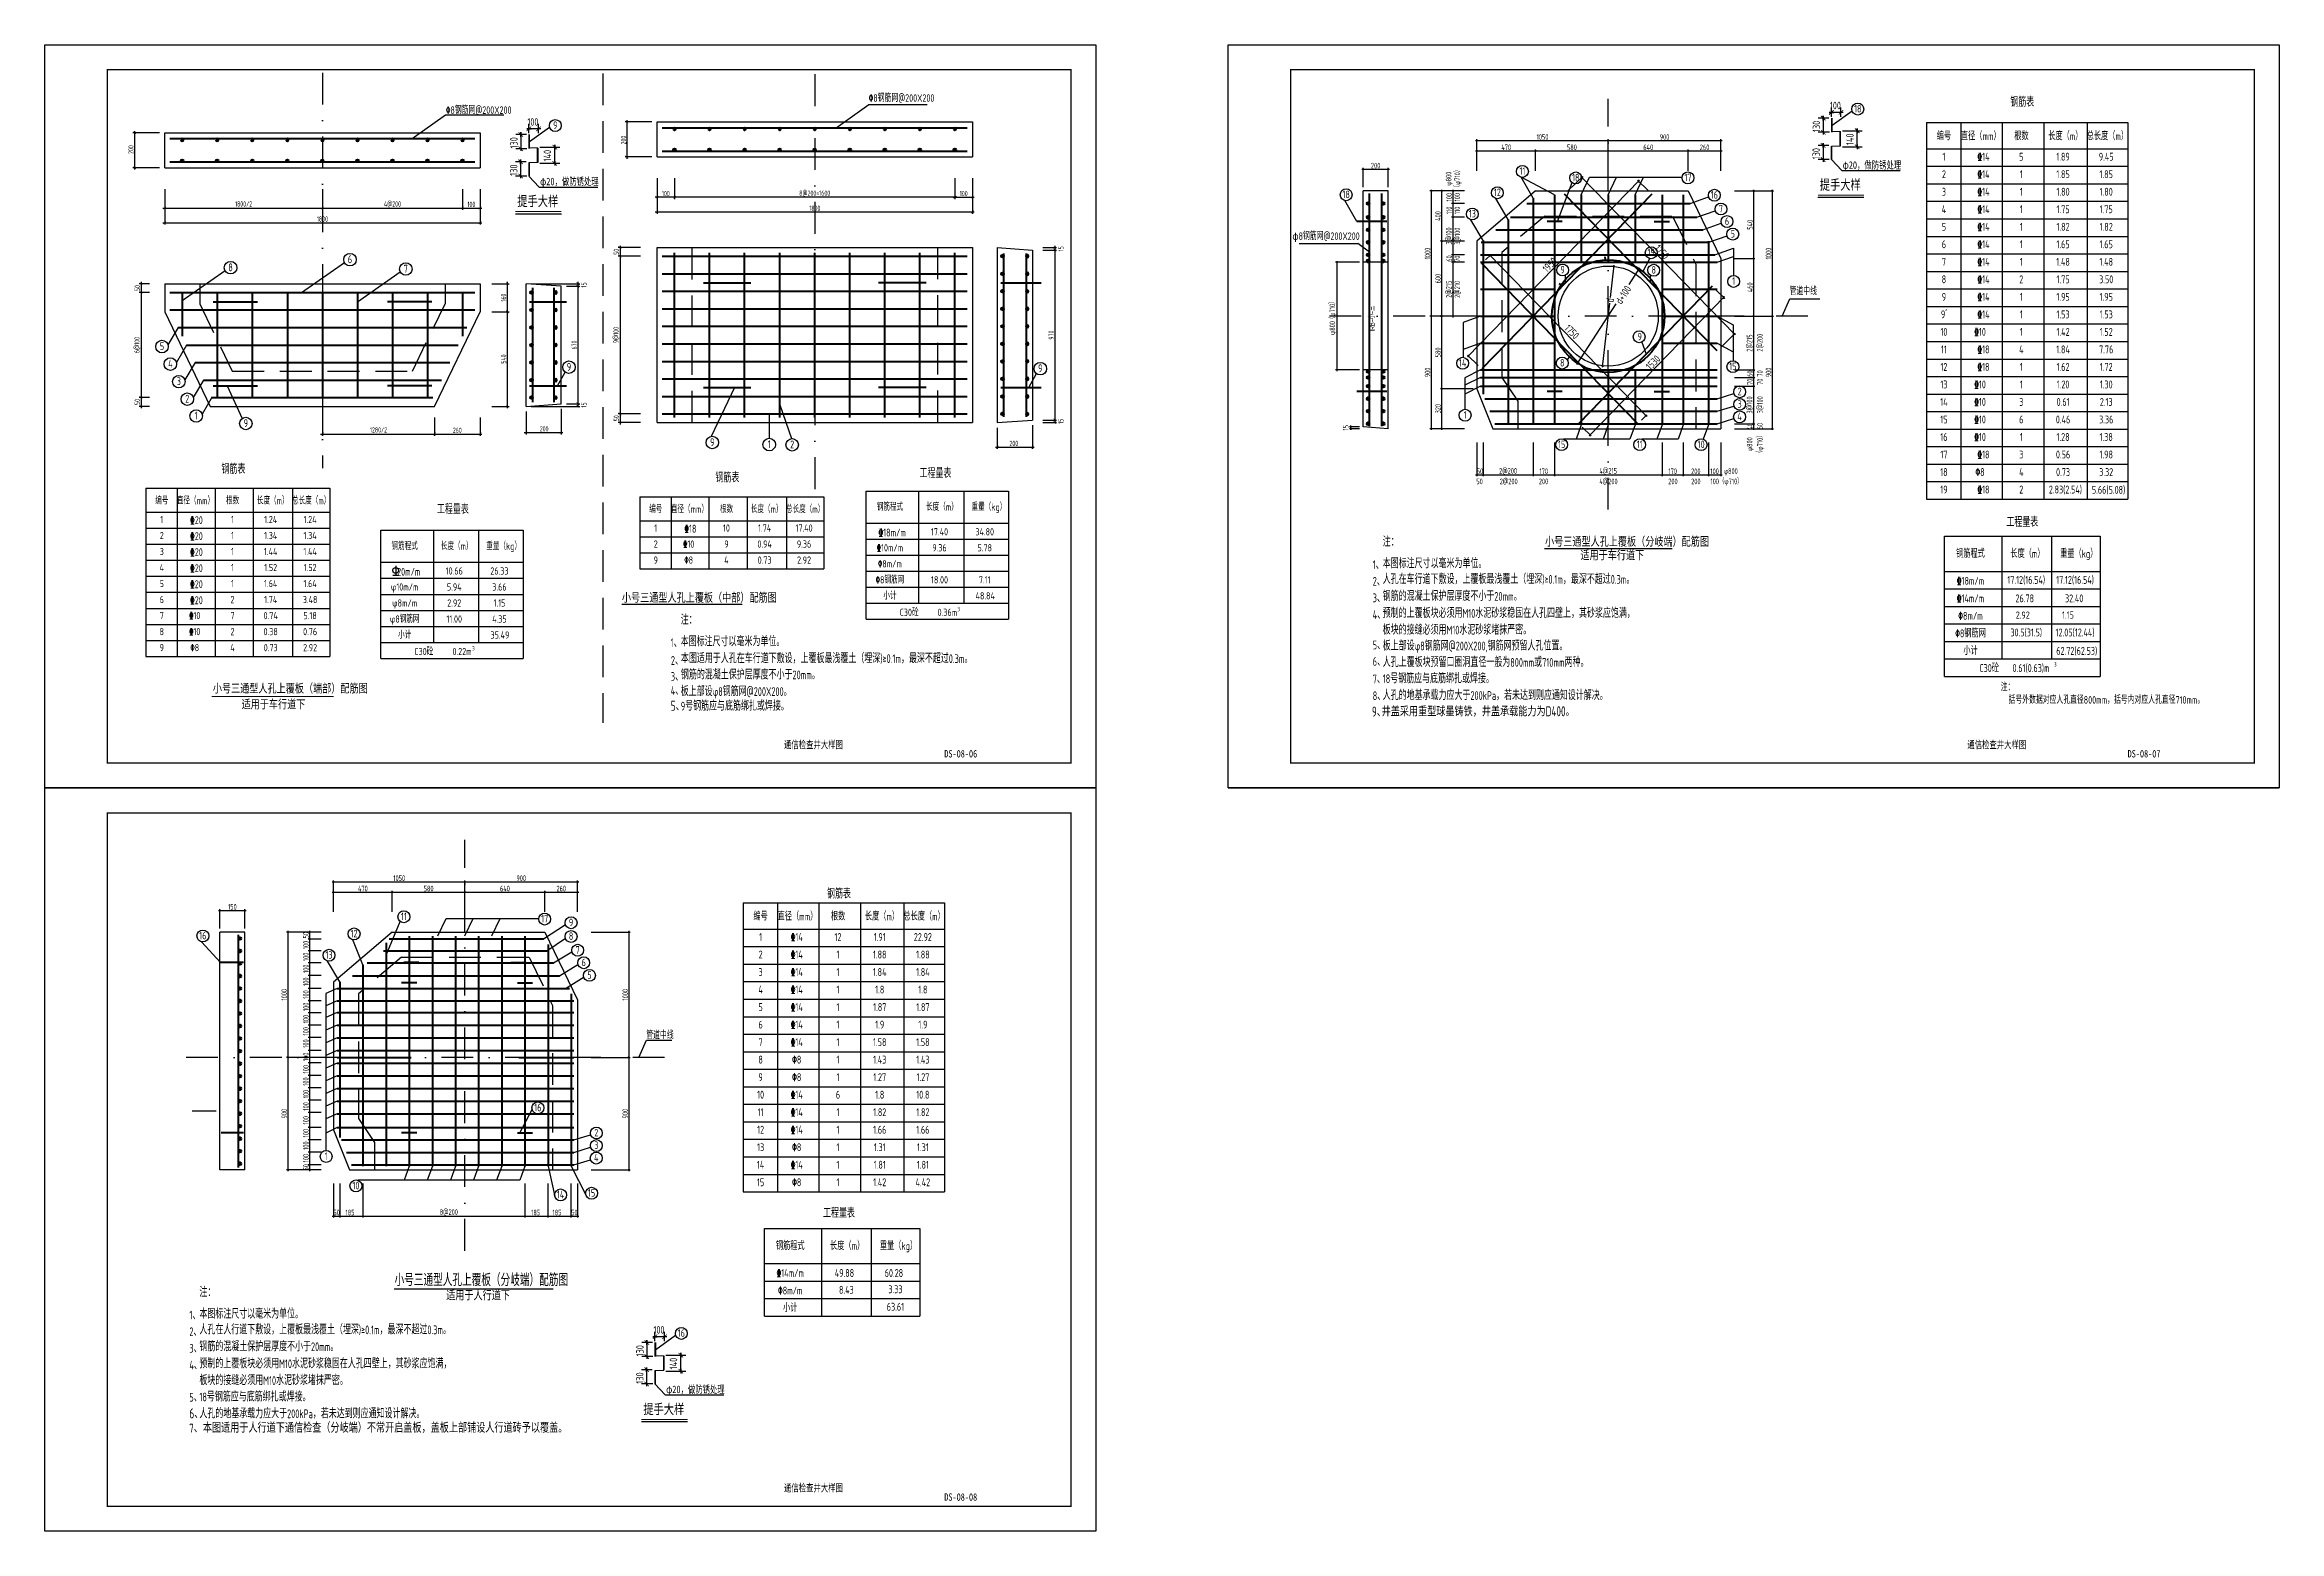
# Model space of a CAD drawing. Extents: x -62 to 831, y 1097 to 1691.
import ezdxf
from ezdxf.enums import TextEntityAlignment as Align

# ---------------------------------------------------------------- set-up
doc = ezdxf.new("R2010")
doc.units = 0
doc.linetypes.add('DASHDOT', pattern=[25.4, 12.7, -6.35, 0, -6.35])
doc.linetypes.add('DASHED', pattern=[19.05, 12.7, -6.35])
doc.layers.get('0').update_dxf_attribs({"linetype": 'CONTINUOUS'})
doc.layers.get('DEFPOINTS').update_dxf_attribs({"linetype": 'CONTINUOUS'})
for name, color, linetype in [('TK', 7, 'CONTINUOUS'), ('尺寸标注', 3, 'CONTINUOUS'), ('文字', 3, 'CONTINUOUS'), ('标注', 6, 'CONTINUOUS'), ('标注引线', 3, 'CONTINUOUS'), ('表格', 3, 'CONTINUOUS'), ('轮廓线', 1, 'CONTINUOUS')]:
    doc.layers.add(name, color=color, linetype=linetype)
doc.layers.add('钢筋', color=5, linetype='CONTINUOUS', lineweight=40)
doc.styles.add('HZTXT', font='仿宋_GB2312_0.ttf', dxfattribs={"width": 0.75, "height": 3})
doc.styles.add('JT-TK', font='simfang.ttf', dxfattribs={"width": 0.7, "height": 3})
doc.styles.get("Standard").update_dxf_attribs({"font": 'tssdeng.shx', "width": 0.7, "bigfont": 'tssdchn.shx'})
doc.dimstyles.get("Standard").update_dxf_attribs({"dimscale": 0, "dimtxt": 4.5, "dimasz": 1.5, "dimexe": 1, "dimexo": 3, "dimtad": 1, "dimdec": 4, "dimlfac": 10, "dimdsep": 46, "dimlunit": 6, "dimtxsty": 'HZTXT', "dimblk1": 'ARCHTICK', "dimblk2": 'ARCHTICK', "dimsah": 1, "dimcen": 2.5, "dimdle": 1, "dimadec": 0, "dimazin": 0, "dimtfac": 1, "dimtdec": 4, "dimtmove": 2, "dimatfit": 3, "dimldrblk": 'ARCHTICK', "dimfxl": 1, "dimtolj": 1, "dimtzin": 0, "dimarcsym": 0})

msp = doc.modelspace()

# ---------------------------------------------------------------- texts
at = {"layer": 'TK', "color": 0, "style": 'JT-TK', "width": 0.7}
for s, p in [('通信检查井大样图', (244.971, 1411.393)), ('通信检查井大样图', (717.719, 1411.393)), ('DS-08-06', (303.806, 1407.648)), ('DS-08-07', (776.553, 1407.648)), ('通信检查井大样图', (244.971, 1114.393)), ('DS-08-08', (303.806, 1110.648))]:
    msp.add_text(s, height=3, dxfattribs=at).set_placement(p, align=Align.MIDDLE)
at = {"layer": '尺寸标注', "width": 0.7}
for s, height, p in [('钢筋表', 3.5, (727.914, 1666.175)), ('钢筋表', 3.5, (13.237, 1519.509)), ('钢筋表', 3.5, (210.573, 1516.098)), ('工程量表', 3.5, (293.705, 1517.856)), ('2@200', 2.25, (522.736, 1515.334)), ('4@200', 2.25, (562.603, 1515.334)), ('（φ710）', 2.25, (611.448, 1515.334)), ('φ800', 2.25, (611.448, 1519.451)), ('50', 2.25, (511.086, 1515.334)), ('200', 2.25, (536.636, 1515.334)), ('200', 2.25, (588.348, 1515.334)), ('200', 2.25, (597.493, 1515.334)), ('100', 2.25, (605.017, 1515.334)), ('工程量表', 3.5, (100.915, 1503.473)), ('工程量表', 3.5, (727.914, 1498.351)), ('钢筋表', 3.5, (255.166, 1349.84)), ('工程量表', 3.5, (255.166, 1222.276))]:
    msp.add_text(s, height=height, dxfattribs=at).set_placement(p, align=Align.CENTER)
for s, height, p in [('100', 3, (130.714, 1658.588)), ('100', 3, (651.075, 1665.151)), ('注：', 3.5, (472.395, 1490.467)), ('小号三通型人孔上覆板（分岐端）配筋图', 4, (537.232, 1490.372)), ('1、', 3.5, (468.393, 1481.427)), ('本图标注尺寸以毫米为单位。', 3.5, (472.395, 1481.827)), ('适用于车行道下', 4, (551.372, 1484.933)), ('2、', 3.5, (468.393, 1474.8)), ('人孔在车行道下敷设，上覆板最浅覆土（埋深)≥0.1m，最深不超过0.3m。', 3.5, (472.395, 1475.541)), ('小号三通型人孔上覆板（中部）配筋图', 4, (168.443, 1467.971)), ('3、', 3.5, (468.393, 1468.173)), ('4、', 3.5, (468.393, 1461.478)), ('钢筋的混凝土保护层厚度不小于20mm。', 3.5, (472.395, 1468.784)), ('预制的上覆板块必须用M10水泥砂浆稳固在人孔四壁上，其砂浆应饱满，', 3.5, (472.395, 1461.971)), ('注：', 3.5, (191.933, 1459.293)), ('板块的接缝必须用M10水泥砂浆堵抹严密。', 3.5, (472.395, 1455.289)), ('1、', 3.5, (187.93, 1450.254)), ('2、', 3.5, (188.026, 1443.152)), ('本图标注尺寸以毫米为单位。', 3.5, (191.933, 1450.654)), ('本图适用于人孔在车行道下敷设，上覆板最浅覆土（埋深)≥0.1m，最深不超过0.3m。', 3.5, (192.028, 1443.893)), ('5、', 3.5, (468.393, 1449.332)), ('6、', 3.5, (468.393, 1442.764)), ('板上部设φ8钢筋网@200X200,钢筋网预留人孔位置。', 3.5, (472.395, 1448.936)), ('3、', 3.5, (188.01, 1436.774)), ('钢筋的混凝土保护层厚度不小于20mm。', 3.5, (192.012, 1437.385)), ('7、', 3.5, (468.393, 1435.766)), ('18号钢筋应与底筋绑扎或焊接。', 3.5, (472.395, 1435.871)), ('人孔上覆板块预留口圈洞直径一般为800mm或710mm两种。', 3.5, (472.395, 1442.368)), ('小号三通型人孔上覆板（端部）配筋图', 4, (5.007, 1431.697)), ('适用于车行道下', 4, (16.497, 1425.342)), ('4、', 3.5, (187.951, 1431.123)), ('5、', 4, (187.951, 1424.792)), ('板上部设φ8钢筋网@200X200。', 3.5, (191.954, 1430.727)), ('9号钢筋应与底筋绑扎或焊接。', 3.5, (191.954, 1424.897)), ('8、', 3.5, (468.393, 1429.044)), ('人孔的地基承载力应大于200kPa，若未达到则应通知设计解决。', 3.5, (472.395, 1429.149)), ('9、', 4, (468.078, 1422.456)), ('井盖采用重型球墨铸铁，井盖承载能力为D400。', 4, (471.956, 1422.604)), ('小号三通型人孔上覆板（分岐端）配筋图', 5, (77.617, 1194.927)), ('注：', 3.5, (-0.352, 1190.621)), ('适用于人行道下', 4, (98.248, 1189.232)), ('1、', 3.5, (-4.355, 1181.581)), ('2、', 3.5, (-4.355, 1174.954)), ('本图标注尺寸以毫米为单位。', 3.5, (-0.352, 1181.982)), ('人孔在人行道下敷设，上覆板最浅覆土（埋深)≥0.1m，最深不超过0.3m。', 3.5, (-0.352, 1175.695)), ('100', 3, (181.072, 1175.946)), ('3、', 3.5, (-4.355, 1168.327)), ('钢筋的混凝土保护层厚度不小于20mm。', 3.5, (-0.352, 1168.938)), ('4、', 3.5, (-4.355, 1161.632)), ('预制的上覆板块必须用M10水泥砂浆稳固在人孔四壁上，其砂浆应饱满，', 3.5, (-0.352, 1162.126)), ('5、', 3.5, (-4.355, 1148.772)), ('板块的接缝必须用M10水泥砂浆堵抹严密。', 3.5, (-0.352, 1155.443)), ('18号钢筋应与底筋绑扎或焊接。', 3.5, (-0.352, 1148.877)), ('6、', 4, (-4.355, 1142.051)), ('人孔的地基承载力应大于200kPa，若未达到则应通知设计解决。', 3.5, (-0.352, 1142.156))]:
    msp.add_text(s, height=height, dxfattribs=at).set_placement(p)
at = {"layer": '尺寸标注', "width": 0.75}
for s, p in [('130', (126.781, 1649.476)), ('130', (647.142, 1656.039)), ('140', (660.537, 1650.855)), ('140', (140.176, 1644.292)), ('130', (647.065, 1645.138)), ('130', (126.704, 1638.575)), ('130', (177.138, 1166.834)), ('140', (190.533, 1161.65)), ('130', (177.061, 1155.934))]:
    msp.add_text(s, height=3, rotation=90, dxfattribs=at).set_placement(p)
at = {"layer": '尺寸标注', "width": 0.7}
for s, p in [('φ800', (499.84, 1637.414)), ('（φ710）', (503.313, 1637.414)), ('100', (503.313, 1629.981)), ('110', (503.313, 1624.717)), ('3@100', (503.313, 1614.457)), ('70', (503.313, 1605.434)), ('2@210', (503.313, 1593.181)), ('（φ710）', (453.39, 1584.831)), ('IRB-小-三', (469.254, 1581.527)), ('φ800', (453.39, 1577.737)), ('2@200', (624.21, 1571.88)), ('70', (624.21, 1559.581)), ('70', (624.21, 1556.285)), ('3@100', (624.21, 1547.058)), ('60', (624.21, 1538.54)), ('φ800', (620.093, 1531.308)), ('（φ710）', (624.21, 1531.308))]:
    msp.add_text(s, height=2.25, rotation=90, dxfattribs=at).set_placement(p, align=Align.CENTER)
at = {"layer": '尺寸标注', "attachment_point": 5, "rotation": 90}
for s, insert, char_height in [('200', (169.093, 1652.839), 2.1), ('200', (-27.743, 1649.054), 2.1), ('\\A1;100', (498.96, 1629.999), 2.25), ('\\A1;110', (498.96, 1624.749), 2.25), ('\\A1;400', (494.491, 1622.499), 2.25), ('\\A1;3@100', (498.96, 1614.499), 2.25), ('\\A1;540', (619.108, 1618.999), 2.25), ('\\A1;50', (166.208, 1608.178), 2.1), ('\\A1;15', (343.813, 1609.403), 2.1), ('\\A1;1000', (490.311, 1607.499), 2.25), ('\\A1;1000', (626.537, 1607.499), 2.25), ('\\A1;600', (494.491, 1597.499), 2.25), ('\\A1;60', (498.96, 1605.499), 2.25), ('\\A1;50', (-25.167, 1593.702), 2.1), ('\\A1;160', (121.176, 1589.852), 2.1), ('\\A1;15', (153.273, 1594.927), 2.1), ('\\A1;2@215', (498.96, 1593.249), 2.25), ('\\A1;460', (619.108, 1593.999), 2.25), ('\\A1;6@100', (-25.167, 1570.952), 2.1), ('\\A1;670', (149.379, 1570.952), 2.1), ('\\A1;9@100', (166.208, 1574.928), 2.1), ('\\A1;970', (339.919, 1574.928), 2.1), ('\\A1;2@215', (619.108, 1571.749), 2.25), ('\\A1;540', (121.176, 1565.352), 2.1), ('\\A1;580', (494.491, 1567.999), 2.25), ('\\A1;900', (490.311, 1559.999), 2.25), ('\\A1;60', (619.108, 1559.499), 2.25), ('\\A1;70', (619.108, 1556.249), 2.25), ('\\A1;900', (626.537, 1559.999), 2.25), ('\\A1;50', (-25.167, 1548.202), 2.1), ('\\A1;15', (153.273, 1546.977), 2.1), ('\\A1;320', (494.491, 1545.499), 2.25), ('\\A1;3@100', (619.108, 1546.999), 2.25), ('\\A1;50', (166.208, 1541.678), 2.1), ('\\A1;15', (343.813, 1540.453), 2.1), ('\\A1;15', (457.588, 1537.874), 2.25), ('\\A1;40', (619.086, 1538.499), 2.25), ('\\A1;50', (42.197, 1335.157), 2.25), ('\\A1;100', (42.197, 1331.231), 2.25), ('\\A1;100', (42.197, 1326.471), 2.25), ('\\A1;100', (42.197, 1321.711), 2.25), ('\\A1;1000', (33.548, 1311.333), 2.25), ('\\A1;100', (42.197, 1316.535), 2.25), ('\\A1;100', (42.197, 1311.415), 2.25), ('\\A1;1000', (169.774, 1311.333), 2.25), ('\\A1;100', (42.197, 1306.516), 2.25), ('\\A1;100', (42.197, 1301.617), 2.25), ('\\A1;100', (42.197, 1296.718), 2.25), ('\\A1;100', (42.197, 1291.819), 2.25), ('\\A1;100', (42.197, 1286.529), 2.25), ('\\A1;100', (42.197, 1281.574), 2.25), ('\\A1;100', (42.197, 1276.619), 2.25), ('\\A1;100', (42.197, 1271.663), 2.25), ('\\A1;100', (42.197, 1266.708), 2.25), ('\\A1;900', (33.548, 1263.833), 2.25), ('\\A1;100', (42.197, 1261.177), 2.25), ('\\A1;900', (169.774, 1263.833), 2.25), ('\\A1;100', (42.197, 1256.012), 2.25), ('\\A1;100', (42.197, 1251.02), 2.25), ('\\A1;100', (42.197, 1246.029), 2.25), ('\\A1;50', (42.197, 1242.373), 2.25)]:
    msp.add_mtext(s, dxfattribs=dict(at, insert=insert, char_height=char_height))
at = {"layer": '尺寸标注', "attachment_point": 5}
for s, insert, char_height in [('\\A1;1050', (536.227, 1654.075), 2.25), ('\\A1;900', (584.977, 1654.075), 2.25), ('\\A1;200', (469.571, 1642.632), 2.25), ('\\A1;470', (521.727, 1649.958), 2.25), ('\\A1;580', (547.977, 1649.958), 2.25), ('\\A1;640', (578.477, 1649.958), 2.25), ('\\A1;260', (600.977, 1649.958), 2.25), ('\\A1;1800/2', (17.289, 1627.313), 2.1), ('\\A1;4@200', (76.789, 1627.154), 2.1), ('\\A1;100', (108.289, 1627.154), 2.1), ('\\A1;100', (185.982, 1631.472), 2.1), ('\\A1;8@200=1600', (245.482, 1631.472), 2.1), ('\\A1;1800', (245.482, 1625.606), 2.1), ('\\A1;100', (304.982, 1631.472), 2.1), ('\\A1;1800', (48.789, 1621.288), 2.1), ('\\A1;1280/2', (71.189, 1537.04), 2.1), ('\\A1;260', (102.689, 1536.881), 2.1), ('200', (137.384, 1537.45), 2.1), ('200', (325.015, 1531.652), 2.1), ('\\A1;50', (511.227, 1520.509), 2.25), ('\\A1;2@200', (522.477, 1520.509), 2.25), ('\\A1;170', (536.727, 1520.509), 2.25), ('\\A1;4@215', (562.477, 1520.509), 2.25), ('\\A1;170', (588.227, 1520.509), 2.25), ('\\A1;200', (597.477, 1520.509), 2.25), ('\\A1;100', (604.977, 1520.509), 2.25), ('\\A1;1050', (79.464, 1357.909), 2.25), ('\\A1;900', (128.214, 1357.909), 2.25), ('\\A1;470', (64.964, 1353.792), 2.25), ('\\A1;580', (91.214, 1353.792), 2.25), ('\\A1;640', (121.714, 1353.792), 2.25), ('\\A1;260', (144.214, 1353.792), 2.25), ('\\A1;150', (12.808, 1346.466), 2.25), ('\\A1;50', (54.464, 1224.342), 2.25), ('\\A1;185', (59.835, 1224.342), 2.25), ('\\A1;8@200', (99.287, 1224.342), 2.25), ('\\A1;185', (133.957, 1224.342), 2.25), ('\\A1;185', (142.507, 1224.342), 2.25), ('\\A1;50', (149.452, 1224.342), 2.25)]:
    msp.add_mtext(s, dxfattribs=dict(at, insert=insert, char_height=char_height))
at = {"layer": '尺寸标注', "insert": (-4.473, 1145.74), "char_height": 3.5, "width": 17169.19763, "attachment_point": 1}
msp.add_mtext('{\\W0.8;\\P7、本图适用于人行道下通信检查（分岐端）不常开启盖板，盖板上部铺设人行道砖予以覆盖。}', dxfattribs=at)
at = {"layer": '文字', "style": 'HZTXT'}
for s, height, width, p in [('φ20，做防锈处理', 3, 0.7, (656.099, 1641.369)), ('φ20，做防锈处理', 3, 0.7, (135.739, 1634.806)), ('提手大样', 4, 0.75, (646.999, 1633.025)), ('提手大样', 4, 0.75, (126.638, 1626.462)), ('φ20，做防锈处理', 3, 0.7, (186.096, 1152.164)), ('提手大样', 4, 0.75, (176.995, 1143.821))]:
    msp.add_text(s, height=height, dxfattribs=dict(at, width=width)).set_placement(p)
at = {"layer": '标注', "width": 0.7}
for p in [(267.077, 1668.132), (98.136, 1663.317)]:
    msp.add_text('%%1308钢筋网@200X200', height=3, dxfattribs=at).set_placement(p)
for s, height, p in [('18', 3, (662.192, 1663.864)), ('9', 3, (141.831, 1657.301)), ('11', 3, (528.197, 1638.963)), ('18', 3, (549.512, 1636.357)), ('17', 3, (594.348, 1636.393)), ('18', 3, (457.791, 1629.642)), ('13', 3, (508.197, 1621.942)), ('12', 3, (518.197, 1630.452)), ('16', 3, (604.887, 1629.434)), ('7', 3, (607.535, 1623.934)), ('6', 3, (609.942, 1618.934)), ('5', 3, (612.249, 1613.898)), ('19', 3, (579.649, 1606.452)), ('8', 3.15, (12.103, 1600.411)), ('6', 3.15, (59.794, 1603.638)), ('7', 3.15, (82.103, 1599.878)), ('9', 3, (544.271, 1599.559)), ('8', 3, (580.656, 1599.464)), ('1', 3, (612.585, 1595.001)), ('管道中线', 3, (640.415, 1590.925)), ('5', 3.15, (-15.304, 1568.909)), ("9'", 3, (575.407, 1572.811)), ('4', 3.15, (-11.933, 1561.909)), ('9', 3.15, (147.299, 1560.68)), ('9', 3.15, (335.581, 1560.08)), ('14', 3, (504.333, 1562.302)), ('8', 3, (544.13, 1562.377)), ('15', 3, (612.288, 1560.936)), ('3', 3.15, (-8.563, 1554.909)), ('2', 3, (615.001, 1550.902)), ('2', 3.15, (-5.193, 1547.909)), ('1', 3, (505.318, 1541.537)), ('3', 3, (615.001, 1545.902)), ('1', 3.15, (-1.666, 1541.176)), ('9', 3.15, (18.206, 1538.164)), ('4', 3, (614.951, 1540.887)), ('9', 3.15, (204.551, 1530.572)), ('1', 3.15, (227.304, 1529.753)), ('2', 3.15, (236.466, 1529.639)), ('15', 3, (543.87, 1529.777)), ('11', 3, (575.063, 1529.777)), ('10', 3, (599.605, 1529.777)), ('11', 3, (81.329, 1341.142)), ('17', 3, (137.586, 1340.227)), ('9', 3, (148.124, 1338.747)), ('16', 3, (1.028, 1333.475)), ('12', 3, (61.434, 1334.286)), ('8', 3, (148.124, 1333.268)), ('7', 3, (150.772, 1327.768)), ('13', 3, (51.434, 1325.775)), ('6', 3, (153.179, 1322.768)), ('5', 3, (155.486, 1317.732)), ('管道中线', 3, (183.652, 1293.654)), ('16', 3, (134.873, 1264.786)), ('3', 3, (158.238, 1249.736)), ('2', 3, (158.238, 1254.736)), ('1', 3, (50.291, 1245.371)), ('4', 3, (158.188, 1244.721)), ('10', 3, (62.19, 1233.611)), ('14', 3, (143.946, 1230.025)), ('15', 3, (156.323, 1230.688)), ('16', 3, (192.188, 1174.659))]:
    msp.add_text(s, height=height, dxfattribs=at).set_placement(p, align=Align.CENTER)
at = {"layer": '标注', "insert": (449.748, 1614.04), "char_height": 3, "attachment_point": 5}
msp.add_mtext('{\\fSimSun|b0|i0|c161|p2;φ}8钢筋网@200X200', dxfattribs=at)
at = {"layer": '表格', "width": 0.7}
for s, height, p in [('编号', 3.15, (696.603, 1652.836)), ('直径（mm）', 3.15, (711.338, 1652.836)), ('根数', 3.15, (727.567, 1652.836)), ('长度（m）', 3.15, (745.092, 1652.836)), ('总长度（m）', 3.15, (761.899, 1652.836)), ('1', 3.15, (696.603, 1644.621)), ('%%13214', 3.15, (712.395, 1644.621)), ('5', 3.15, (727.511, 1644.621)), ('1.89', 3.15, (744.19, 1644.621)), ('9.45', 3.15, (761.424, 1644.621)), ('3', 3.15, (696.603, 1630.621)), ('2', 3.15, (696.603, 1637.621)), ('%%13214', 3.15, (712.395, 1637.621)), ('%%13214', 3.15, (712.395, 1630.621)), ('1', 3.15, (727.511, 1637.621)), ('1', 3.15, (727.511, 1630.621)), ('1.85', 3.15, (744.19, 1637.621)), ('1.80', 3.15, (744.19, 1630.621)), ('1.85', 3.15, (761.424, 1637.621)), ('1.80', 3.15, (761.424, 1630.621)), ('4', 3.15, (696.603, 1623.621)), ('%%13214', 3.15, (712.395, 1623.621)), ('1', 3.15, (727.511, 1623.621)), ('1.75', 3.15, (744.19, 1623.621)), ('1.75', 3.15, (761.424, 1623.621)), ('5', 3.15, (696.603, 1616.621)), ('%%13214', 3.15, (712.395, 1616.621)), ('1', 3.15, (727.511, 1616.621)), ('1.82', 3.15, (744.19, 1616.621)), ('1.82', 3.15, (761.424, 1616.621)), ('6', 3.15, (696.603, 1609.621)), ('%%13214', 3.15, (712.395, 1609.621)), ('1', 3.15, (727.511, 1609.621)), ('1.65', 3.15, (744.19, 1609.621)), ('1.65', 3.15, (761.424, 1609.621)), ('7', 3.15, (696.603, 1602.621)), ('8', 3.15, (696.603, 1595.621)), ('%%13214', 3.15, (712.395, 1602.621)), ('%%13214', 3.15, (712.395, 1595.621)), ('2', 3.15, (727.511, 1595.621)), ('1', 3.15, (727.511, 1602.621)), ('1.48', 3.15, (744.19, 1602.621)), ('1.75', 3.15, (744.19, 1595.621)), ('3.50', 3.15, (761.424, 1595.621)), ('1.48', 3.15, (761.424, 1602.621)), ('9', 3.15, (696.603, 1588.621)), ('%%13214', 3.15, (712.395, 1588.621)), ('1', 3.15, (727.511, 1588.621)), ('1.95', 3.15, (744.19, 1588.621)), ('1.95', 3.15, (761.444, 1588.621)), ("9'", 3.15, (696.603, 1581.621)), ('%%13214', 3.15, (712.395, 1581.621)), ('1', 3.15, (727.511, 1581.621)), ('1.53', 3.15, (744.19, 1581.621)), ('1.53', 3.15, (761.444, 1581.621)), ('10', 3.15, (696.603, 1574.621)), ('%%13210', 3.15, (711.022, 1574.621)), ('1', 3.15, (727.511, 1574.621)), ('1.42', 3.15, (744.19, 1574.621)), ('1.52', 3.15, (761.424, 1574.621)), ('12', 3.15, (696.603, 1560.621)), ('11', 3.15, (696.603, 1567.621)), ('%%13218', 3.15, (712.395, 1567.621)), ('%%13218', 3.15, (712.395, 1560.621)), ('4', 3.15, (727.511, 1567.621)), ('1', 3.15, (727.511, 1560.621)), ('1.84', 3.15, (744.19, 1567.621)), ('1.62', 3.15, (744.19, 1560.621)), ('7.76', 3.15, (761.424, 1567.621)), ('1.72', 3.15, (761.424, 1560.621)), ('13', 3.15, (696.603, 1553.621)), ('%%13210', 3.15, (711.022, 1553.621)), ('1', 3.15, (727.511, 1553.621)), ('1.20', 3.15, (744.19, 1553.621)), ('1.30', 3.15, (761.424, 1553.621)), ('14', 3.15, (696.603, 1546.621)), ('%%13210', 3.15, (711.022, 1546.621)), ('3', 3.15, (727.511, 1546.621)), ('0.61', 3.15, (744.19, 1546.621)), ('2.13', 3.15, (761.424, 1546.621)), ('15', 3.15, (696.603, 1539.621)), ('16', 3.15, (696.603, 1532.621)), ('%%13210', 3.15, (711.022, 1539.621)), ('%%13210', 3.15, (711.022, 1532.621)), ('6', 3.15, (727.511, 1539.621)), ('1', 3.15, (727.511, 1532.621)), ('0.46', 3.15, (744.19, 1539.621)), ('1.28', 3.15, (744.19, 1532.621)), ('3.36', 3.15, (761.424, 1539.621)), ('1.38', 3.15, (761.424, 1532.621)), ('17', 3.15, (696.603, 1525.621)), ('%%13218', 3.15, (712.395, 1525.621)), ('3', 3.15, (727.511, 1525.621)), ('0.56', 3.15, (744.19, 1525.621)), ('1.98', 3.15, (761.424, 1525.621)), ('18', 3.15, (696.603, 1518.621)), ('%%1308', 3.15, (711.022, 1518.621)), ('4', 3.15, (727.511, 1518.621)), ('0.73', 3.15, (744.19, 1518.621)), ('3.32', 3.15, (761.424, 1518.621)), ('编号', 2.88, (-15.39, 1507.314)), ('直径（mm）', 2.88, (-1.917, 1507.314)), ('根数', 2.88, (12.92, 1507.314)), ('长度（m）', 2.88, (28.943, 1507.314)), ('总长度（m）', 2.88, (44.309, 1507.314)), ('19', 3.15, (696.603, 1511.621)), ('%%13218', 3.15, (712.395, 1511.621)), ('2', 3.15, (727.511, 1511.621)), ('2.83(2.54)', 3.15, (745.134, 1511.621)), ('5.66(5.08)', 3.15, (762.372, 1511.517)), ('1', 2.88, (-15.39, 1499.802)), ('%%13220', 3.15, (-1.553, 1499.396)), ('1', 2.88, (12.869, 1499.802)), ('1.24', 2.88, (28.119, 1499.802)), ('1.24', 2.88, (43.875, 1499.802)), ('编号', 2.88, (181.947, 1503.902)), ('直径（mm）', 2.88, (195.419, 1503.902)), ('根数', 2.88, (210.256, 1503.902)), ('长度（m）', 2.88, (226.28, 1503.902)), ('总长度（m）', 2.88, (241.646, 1503.902)), ('钢筋程式', 2.88, (275.526, 1504.798)), ('长度（m）', 2.88, (296.308, 1504.798)), ('重量（kg）', 2.88, (315.067, 1504.798)), ('2', 2.88, (-15.39, 1493.402)), ('%%13220', 3.15, (-1.553, 1492.996)), ('1', 2.88, (12.869, 1493.402)), ('1.34', 2.88, (28.119, 1493.402)), ('1.34', 2.88, (43.875, 1493.402)), ('钢筋程式', 2.88, (81.653, 1489.134)), ('长度（m）', 2.88, (102.435, 1489.134)), ('重量（kg）', 2.88, (121.194, 1489.134)), ('2', 2.88, (181.947, 1489.991)), ('1', 2.88, (181.947, 1496.391)), ('%%13210', 2.88, (195.13, 1489.991)), ('%%13218', 3.15, (195.784, 1495.984)), ('10', 2.88, (210.205, 1496.391)), ('9', 2.88, (210.205, 1489.991)), ('0.94', 2.88, (225.455, 1489.991)), ('1.74', 2.88, (225.455, 1496.391)), ('17.40', 2.88, (241.211, 1496.391)), ('9.36', 2.88, (241.211, 1489.991)), ('%%13210m/m', 2.88, (275.526, 1488.497)), ('%%13218m/m', 3.15, (276.413, 1494.438)), ('17.40', 2.88, (295.327, 1494.897)), ('9.36', 2.88, (295.327, 1488.497)), ('34.80', 2.88, (313.39, 1494.897)), ('5.78', 2.88, (313.39, 1488.497)), ('4', 2.88, (-15.39, 1480.602)), ('3', 2.88, (-15.39, 1487.002)), ('%%13220', 3.15, (-1.553, 1486.596)), ('%%13220', 3.15, (-1.553, 1480.196)), ('1', 2.88, (12.869, 1487.002)), ('1', 2.88, (12.869, 1480.602)), ('1.44', 2.88, (28.119, 1487.002)), ('1.52', 2.88, (28.119, 1480.602)), ('1.44', 2.88, (43.875, 1487.002)), ('1.52', 2.88, (43.875, 1480.602)), ('10.66', 2.88, (101.454, 1479.233)), ('26.33', 2.88, (119.517, 1479.233)), ('9', 2.88, (181.947, 1483.591)), ('%%1308', 2.88, (195.13, 1483.591)), ('4', 2.88, (210.205, 1483.591)), ('0.73', 2.88, (225.455, 1483.591)), ('2.92', 2.88, (241.211, 1483.591)), ('%%1308m/m', 2.88, (275.526, 1482.097)), ('钢筋程式', 3.15, (707.22, 1485.983)), ('长度（m）', 3.15, (729.951, 1485.983)), ('重量（kg）', 3.15, (750.468, 1485.983)), ('5', 2.88, (-15.39, 1474.202)), ('%%13220', 3.15, (-1.553, 1473.796)), ('1', 2.88, (12.869, 1474.202)), ('1.64', 2.88, (28.119, 1474.202)), ('1.64', 2.88, (43.875, 1474.202)), ('φ10m/m', 2.88, (81.653, 1472.833)), (' 20m/m', 3.15, (82.54, 1478.774)), ('5.94', 2.88, (101.454, 1472.833)), ('3.66', 2.88, (119.517, 1472.833)), ('%%1308钢筋网', 2.88, (275.526, 1475.697)), ('18.00', 2.88, (295.327, 1475.697)), ('7.11', 2.88, (313.39, 1475.697)), ('%%13218m/m', 3.15, (707.22, 1475.154)), ('17.12(16.54)', 3.15, (729.475, 1475.527)), ('17.12(16.54)', 3.15, (748.985, 1475.527)), ('7', 2.88, (-15.39, 1461.402)), ('6', 2.88, (-15.39, 1467.802)), ('%%13210', 2.88, (-2.207, 1461.402)), ('%%13220', 3.15, (-1.553, 1467.396)), ('7', 2.88, (12.869, 1461.402)), ('2', 2.88, (12.869, 1467.802)), ('0.74', 2.88, (28.119, 1461.402)), ('1.74', 2.88, (28.119, 1467.802)), ('3.48', 2.88, (43.875, 1467.802)), ('5.18', 2.88, (43.875, 1461.402)), ('φ8m/m', 2.88, (81.653, 1466.433)), ('2.92', 2.88, (101.454, 1466.433)), ('1.15', 2.88, (119.517, 1466.433)), ('小计', 2.88, (275.526, 1469.297)), ('C30砼', 2.88, (283.174, 1462.706)), ('0.36m', 2.88, (298.468, 1462.706)), ('3', 1.728, (302.975, 1464.568)), ('48.84', 2.88, (313.593, 1469.297)), ('%%13214m/m', 3.15, (707.22, 1468.154)), ('%%1308m/m', 3.15, (707.22, 1461.154)), ('26.78', 3.15, (728.877, 1468.154)), ('2.92', 2.88, (728.095, 1461.613)), ('1.15', 2.88, (746.159, 1461.613)), ('32.40', 3.15, (748.634, 1468.154)), ('8', 2.88, (-15.39, 1455.002)), ('%%13210', 2.88, (-2.207, 1455.002)), ('2', 2.88, (12.869, 1455.002)), ('0.38', 2.88, (28.119, 1455.002)), ('0.76', 2.88, (43.875, 1455.002)), ('φ8钢筋网', 2.88, (81.653, 1460.033)), ('小计', 2.88, (81.653, 1453.633)), ('11.00', 2.88, (101.454, 1460.033)), ('35.49', 2.88, (119.72, 1453.633)), ('4.35', 2.88, (119.517, 1460.033)), ('%%1308钢筋网', 3.15, (707.22, 1454.154)), ('30.5(31.5)', 3.15, (729.475, 1454.527)), ('12.05(12.44)', 3.15, (748.985, 1454.527)), ('9', 2.88, (-15.39, 1448.602)), ('%%1308', 2.88, (-2.207, 1448.602)), ('4', 2.88, (12.869, 1448.602)), ('0.73', 2.88, (28.119, 1448.602)), ('2.92', 2.88, (43.875, 1448.602)), ('C30砼', 2.88, (89.301, 1447.042)), ('0.22m', 2.88, (104.595, 1447.042)), ('3', 1.728, (109.102, 1448.904)), ('小计', 3.15, (707.22, 1447.154)), ('62.72(62.53)', 3.15, (749.662, 1447.154)), ('C30砼', 3.15, (714.678, 1440.309)), ('0.61(0.63)m', 3.15, (731.406, 1440.309)), ('3', 1.89, (741.067, 1442.415)), ('编号', 3.15, (223.856, 1341.052)), ('直径（mm）', 3.15, (238.591, 1341.052)), ('根数', 3.15, (254.819, 1341.052)), ('长度（m）', 3.15, (272.345, 1341.052)), ('总长度（m）', 3.15, (289.152, 1341.052)), ('1', 3.15, (223.856, 1332.837)), ('%%13214', 3.15, (238.275, 1332.837)), ('12', 3.15, (254.763, 1332.837)), ('1.91', 3.15, (271.443, 1332.837)), ('22.92', 3.15, (288.676, 1332.837)), ('3', 3.15, (223.856, 1318.837)), ('2', 3.15, (223.856, 1325.837)), ('%%13214', 3.15, (238.275, 1325.837)), ('%%13214', 3.15, (238.275, 1318.837)), ('1', 3.15, (254.763, 1325.837)), ('1', 3.15, (254.763, 1318.837)), ('1.88', 3.15, (271.443, 1325.837)), ('1.84', 3.15, (271.443, 1318.837)), ('1.88', 3.15, (288.676, 1325.837)), ('1.84', 3.15, (288.676, 1318.837)), ('4', 3.15, (223.856, 1311.837)), ('%%13214', 3.15, (238.275, 1311.837)), ('1', 3.15, (254.763, 1311.837)), ('1.8', 3.15, (271.443, 1311.837)), ('1.8', 3.15, (288.676, 1311.837)), ('5', 3.15, (223.856, 1304.837)), ('%%13214', 3.15, (238.275, 1304.837)), ('1', 3.15, (254.763, 1304.837)), ('1.87', 3.15, (271.443, 1304.837)), ('1.87', 3.15, (288.676, 1304.837)), ('6', 3.15, (223.856, 1297.837)), ('%%13214', 3.15, (238.275, 1297.837)), ('1', 3.15, (254.763, 1297.837)), ('1.9', 3.15, (271.443, 1297.837)), ('1.9', 3.15, (288.676, 1297.837)), ('7', 3.15, (223.856, 1290.837)), ('8', 3.15, (223.856, 1283.837)), ('%%13214', 3.15, (238.275, 1290.837)), ('%%1308', 3.15, (238.275, 1283.837)), ('1', 3.15, (254.763, 1290.837)), ('1', 3.15, (254.763, 1283.837)), ('1.58', 3.15, (271.443, 1290.837)), ('1.43', 3.15, (271.443, 1283.837)), ('1.58', 3.15, (288.676, 1290.837)), ('1.43', 3.15, (288.676, 1283.837)), ('9', 3.15, (223.856, 1276.837)), ('%%1308', 3.15, (238.275, 1276.837)), ('1', 3.15, (254.763, 1276.837)), ('1.27', 3.15, (271.443, 1276.837)), ('1.27', 3.15, (288.697, 1276.837)), ('10', 3.15, (223.856, 1269.837)), ('%%13214', 3.15, (238.275, 1269.837)), ('6', 3.15, (254.763, 1269.837)), ('1.8', 3.15, (271.443, 1269.837)), ('10.8', 3.15, (288.676, 1269.837)), ('12', 3.15, (223.856, 1255.837)), ('11', 3.15, (223.856, 1262.837)), ('%%13214', 3.15, (238.275, 1262.837)), ('%%13214', 3.15, (238.275, 1255.837)), ('1', 3.15, (254.763, 1262.837)), ('1', 3.15, (254.763, 1255.837)), ('1.66', 3.15, (271.443, 1255.837)), ('1.82', 3.15, (271.443, 1262.837)), ('1.66', 3.15, (288.676, 1255.837)), ('1.82', 3.15, (288.676, 1262.837)), ('13', 3.15, (223.856, 1248.837)), ('%%1308', 3.15, (238.275, 1248.837)), ('1', 3.15, (254.763, 1248.837)), ('1.31', 3.15, (271.443, 1248.837)), ('1.31', 3.15, (288.676, 1248.837)), ('14', 3.15, (223.856, 1241.837)), ('%%13214', 3.15, (238.275, 1241.837)), ('1', 3.15, (254.763, 1241.837)), ('1.81', 3.15, (271.443, 1241.837)), ('1.81', 3.15, (288.676, 1241.837)), ('15', 3.15, (223.856, 1234.837)), ('%%1308', 3.15, (238.275, 1234.837)), ('1', 3.15, (254.763, 1234.837)), ('1.42', 3.15, (271.443, 1234.837)), ('4.42', 3.15, (288.676, 1234.837)), ('钢筋程式', 3.15, (235.695, 1209.406)), ('长度（m）', 3.15, (258.426, 1209.406)), ('重量（kg）', 3.15, (278.943, 1209.406)), ('%%13214m/m', 3.15, (235.695, 1198.577)), ('49.88', 3.15, (257.353, 1198.577)), ('60.28', 3.15, (277.11, 1198.577)), ('%%1308m/m', 3.15, (235.695, 1191.577)), ('小计', 3.15, (235.695, 1184.577)), ('63.61', 3.15, (277.717, 1185.088)), ('3.33', 3.15, (277.717, 1192.088))]:
    msp.add_text(s, height=height, dxfattribs=at).set_placement(p, align=Align.CENTER)
for s, p in [('注：', (719.3, 1432.722)), ('括号外数据对应人孔直径800mm，括号内对应人孔直径710mm。', (722.425, 1427.652))]:
    msp.add_text(s, height=3, dxfattribs=at).set_placement(p)
msp.add_text('8.43', height=3.15, dxfattribs=at).set_placement((258.107, 1193.435), align=Align.MIDDLE_CENTER)

# ---------------------------------------------------------------- blocks, each defined once
blk = doc.blocks.new('A$C5D0C13F2')
at = {"layer": '钢筋'}
h = blk.add_hatch(color=256, dxfattribs=at)
edge = h.paths.add_edge_path()
edge.add_arc((1.1, 1.1), 1.13, 0, 360)
blk.add_circle((1.1, 1.1), 1.13, dxfattribs=at)
blk = doc.blocks.new('_ARCHTICK')
at = {"color": 0, "linetype": 'ByBlock', "const_width": 0.15}
blk.add_lwpolyline([(-0.5, -0.5), (0.5, 0.5)], dxfattribs=at)
blk = doc.blocks.new('_Oblique')
at = {"color": 0, "linetype": 'ByBlock', "lineweight": -2}
blk.add_line((-0.5, -0.5), (0.5, 0.5), dxfattribs=at)
blk = doc.blocks.new('*D7')
at = {"layer": 'DEFPOINTS', "color": 0, "transparency": 16777216}
for p in [(545.04, 1631.28), (612.88, 1575.33), (605.98, 1568.62)]:
    blk.add_point(p, dxfattribs=at)
at = {"layer": '尺寸标注', "color": 0, "lineweight": -2, "transparency": 16777216}
for p, q in [((546.47, 1632.67), (552.3, 1638.34)), ((551.59, 1638.35), (613.23, 1574.97)), ((607.41, 1570.01), (613.24, 1575.68))]:
    blk.add_line(p, q, dxfattribs=at)
at = {"layer": '尺寸标注', "color": 0, "lineweight": -2, "transparency": 16777216, "xscale": 0.7, "yscale": 0.7, "zscale": 0.7}
for p, rotation in [((551.94, 1637.99), 134.2001715331972), ((612.88, 1575.33), 314.2001715331972)]:
    blk.add_blockref('_Oblique', p, dxfattribs=dict(at, rotation=rotation))
at = {"layer": '尺寸标注', "color": 0, "transparency": 16777216, "insert": (583.93, 1608.14), "char_height": 3, "attachment_point": 5, "rotation": 314.20017}
blk.add_mtext('\\A1;1750', dxfattribs=at)
blk = doc.blocks.new('*D8')
at = {"layer": 'DEFPOINTS', "color": 0, "transparency": 16777216}
for p in [(579.91, 1631.28), (506.67, 1566.59), (511.98, 1561.43)]:
    blk.add_point(p, dxfattribs=at)
at = {"layer": '尺寸标注', "color": 0, "lineweight": -2, "transparency": 16777216}
for p, q in [((574.95, 1636.8), (506.32, 1566.23)), ((578.48, 1632.67), (574.24, 1636.79)), ((510.55, 1562.82), (506.31, 1566.94))]:
    blk.add_line(p, q, dxfattribs=at)
at = {"layer": '尺寸标注', "color": 0, "lineweight": -2, "transparency": 16777216, "xscale": 0.7, "yscale": 0.7, "zscale": 0.7}
for p, rotation in [((574.6, 1636.44), 45.7998284668028), ((506.67, 1566.59), 225.7998284668028)]:
    blk.add_blockref('_Oblique', p, dxfattribs=dict(at, rotation=rotation))
at = {"layer": '尺寸标注', "color": 0, "transparency": 16777216, "insert": (539.11, 1603), "char_height": 3, "attachment_point": 5, "rotation": 45.79983}
blk.add_mtext('\\A1;1950', dxfattribs=at)
blk = doc.blocks.new('*D9')
at = {"layer": 'DEFPOINTS', "color": 0, "transparency": 16777216}
for p in [(511.98, 1603.57), (574.29, 1539.5), (577.61, 1542.73)]:
    blk.add_point(p, dxfattribs=at)
at = {"layer": '尺寸标注', "color": 0, "lineweight": -2, "transparency": 16777216}
for p, q in [((513.42, 1604.97), (515.66, 1607.15)), ((514.95, 1607.16), (577.96, 1542.37)), ((575.73, 1540.89), (577.97, 1543.07))]:
    blk.add_line(p, q, dxfattribs=at)
at = {"layer": '尺寸标注', "color": 0, "lineweight": -2, "transparency": 16777216, "xscale": 0.7, "yscale": 0.7, "zscale": 0.7}
for p, rotation in [((515.3, 1606.8), 134.2001715331971), ((577.61, 1542.73), 314.2001715331971)]:
    blk.add_blockref('_Oblique', p, dxfattribs=dict(at, rotation=rotation))
at = {"layer": '尺寸标注', "color": 0, "transparency": 16777216, "insert": (547.98, 1576.24), "char_height": 3, "attachment_point": 5, "rotation": 314.20017}
blk.add_mtext('\\A1;1750', dxfattribs=at)
blk = doc.blocks.new('*D10')
at = {"layer": 'DEFPOINTS', "color": 0, "transparency": 16777216}
for p in [(604.05, 1594.4), (608.65, 1589.93), (550.66, 1539.5)]:
    blk.add_point(p, dxfattribs=at)
at = {"layer": '尺寸标注', "color": 0, "lineweight": -2, "transparency": 16777216}
for p, q in [((554.91, 1534.67), (609, 1590.29)), ((605.49, 1593.01), (609.01, 1589.58)), ((552.09, 1538.1), (555.62, 1534.68))]:
    blk.add_line(p, q, dxfattribs=at)
at = {"layer": '尺寸标注', "color": 0, "lineweight": -2, "transparency": 16777216, "xscale": 0.7, "yscale": 0.7, "zscale": 0.7}
for p, rotation in [((608.65, 1589.93), 45.79982846680254), ((555.26, 1535.03), 225.7998284668025)]:
    blk.add_blockref('_Oblique', p, dxfattribs=dict(at, rotation=rotation))
at = {"layer": '尺寸标注', "color": 0, "transparency": 16777216, "insert": (580.43, 1563.96), "char_height": 3, "attachment_point": 5, "rotation": 45.79983}
blk.add_mtext('\\A1;1530', dxfattribs=at)
blk = doc.blocks.new('*D11')
at = {"layer": 'DEFPOINTS', "color": 0, "transparency": 16777216}
for p in [(564.72, 1602.37), (560.23, 1562.62)]:
    blk.add_point(p, dxfattribs=at)
at = {"layer": '尺寸标注', "color": 0, "lineweight": -2, "transparency": 16777216}
for p, q in [((564.77, 1602.87), (563.32, 1589.94)), ((565.03, 1601.99), (564.41, 1602.76)), ((560.18, 1562.13), (563.07, 1587.74)), ((560.54, 1562.24), (559.93, 1563.01))]:
    blk.add_line(p, q, dxfattribs=at)
at = {"layer": '尺寸标注', "color": 0, "transparency": 16777216, "insert": (563.19, 1588.84), "char_height": 3, "attachment_point": 5, "rotation": 83.56255}
blk.add_mtext('\\A1;d', dxfattribs=at)
blk = doc.blocks.new('*D13')
at = {"layer": 'DEFPOINTS', "color": 0, "transparency": 16777216}
for p in [(574.73, 1601.37), (550.23, 1563.63)]:
    blk.add_point(p, dxfattribs=at)
at = {"layer": '尺寸标注', "color": 0, "lineweight": -2, "transparency": 16777216}
for p, q in [((575, 1601.79), (570.67, 1595.12)), ((574.83, 1600.89), (574.62, 1601.85)), ((549.95, 1563.21), (565.63, 1587.36)), ((550.33, 1563.14), (550.12, 1564.11))]:
    blk.add_line(p, q, dxfattribs=at)
at = {"layer": '尺寸标注', "color": 0, "transparency": 16777216, "insert": (568.52, 1591), "char_height": 3, "attachment_point": 5, "rotation": 57.00895}
blk.add_mtext('\\A1;d+100', dxfattribs=at)
blk = doc.blocks.new('_DIMX')
blk.add_line((-150, 0), (150, 0))
at = {"const_width": 50}
blk.add_lwpolyline([(-150.36, -150.36), (150.36, 150.36)], dxfattribs=at)

# ---------------------------------------------------------------- dimensions: what is measured, and where the dimension line sits
at = {"layer": '尺寸标注'}
for p1, p2, distance, text, picture, middle in [((579.912, 1631.278), (511.983, 1561.425), -7.408, '1950', '*D8', (539.114, 1602.998)), ((545.041, 1631.278), (605.977, 1568.617), 9.626, '1750', '*D7', (583.933, 1608.14)), ((511.983, 1603.572), (574.292, 1539.499), 4.628, '1750', '*D9', (547.979, 1576.244)), ((550.661, 1539.499), (604.054, 1594.405), -6.417, '1530', '*D10', (580.434, 1563.96))]:
    dim = msp.add_aligned_dim(p1=p1, p2=p2, distance=distance, text=text, dimstyle='Standard', override={"dimscale": 1, "dimtxt": 3, "dimasz": 0.7, "dimexe": 0.5, "dimexo": 2, "dimdec": 0, "dimlfac": 20, "dimzin": 0, "dimlunit": 2, "dimtxsty": 'Standard', "dimblk1": 'Oblique', "dimblk2": 'Oblique', "dimdle": 0.5, "dimtdec": 0}, dxfattribs=at)
    dim.commit()
    dim.dimension.update_dxf_attribs({"geometry": picture, "text_midpoint": middle})
for p1, p2, text, picture, middle in [((550.225, 1563.627), (574.728, 1601.371), 'd+100', '*D13', (568.522, 1590.997)), ((560.234, 1562.625), (564.719, 1602.373), 'd', '*D11', (563.192, 1588.838))]:
    dim = msp.add_diameter_dim_2p(p1=p1, p2=p2, text=text, dimstyle='Standard', override={"dimscale": 1, "dimtxt": 3, "dimexe": 0.5, "dimexo": 2, "dimdec": 0, "dimzin": 0, "dimlunit": 2, "dimtxsty": 'Standard', "dimtsz": 0.35, "dimdle": 0.5}, dxfattribs=at)
    dim.commit()
    dim.dimension.update_dxf_attribs({"geometry": picture, "text_midpoint": middle, "dimtype": 163})

# ---------------------------------------------------------------- hatches: boundary and pattern name
at = {"layer": '钢筋'}
h = msp.add_hatch(color=256, dxfattribs=at)
edge = h.paths.add_edge_path()
edge.add_arc((466.622, 1627.499), 0.563, 0, 360)
h = msp.add_hatch(color=256, dxfattribs=at)
edge = h.paths.add_edge_path()
edge.add_arc((472.519, 1627.499), 0.563, 0, 360)
h = msp.add_hatch(color=256, dxfattribs=at)
edge = h.paths.add_edge_path()
edge.add_arc((466.622, 1621.999), 0.563, 0, 360)
h = msp.add_hatch(color=256, dxfattribs=at)
edge = h.paths.add_edge_path()
edge.add_arc((466.622, 1616.999), 0.563, 0, 360)
h = msp.add_hatch(color=256, dxfattribs=at)
edge = h.paths.add_edge_path()
edge.add_arc((472.519, 1621.999), 0.563, 0, 360)
h = msp.add_hatch(color=256, dxfattribs=at)
edge = h.paths.add_edge_path()
edge.add_arc((472.519, 1616.999), 0.563, 0, 360)
h = msp.add_hatch(color=256, dxfattribs=at)
edge = h.paths.add_edge_path()
edge.add_arc((466.622, 1611.999), 0.563, 0, 360)
h = msp.add_hatch(color=256, dxfattribs=at)
edge = h.paths.add_edge_path()
edge.add_arc((466.622, 1606.999), 0.563, 0, 360)
h = msp.add_hatch(color=256, dxfattribs=at)
edge = h.paths.add_edge_path()
edge.add_arc((472.519, 1611.999), 0.563, 0, 360)
h = msp.add_hatch(color=256, dxfattribs=at)
edge = h.paths.add_edge_path()
edge.add_arc((472.519, 1606.999), 0.563, 0, 360)
h = msp.add_hatch(color=256, dxfattribs=at)
edge = h.paths.add_edge_path()
edge.add_arc((466.622, 1604.539), 0.563, 0, 360)
h = msp.add_hatch(color=256, dxfattribs=at)
edge = h.paths.add_edge_path()
edge.add_arc((472.519, 1604.539), 0.563, 0, 360)
h = msp.add_hatch(color=256, dxfattribs=at)
edge = h.paths.add_edge_path()
edge.add_arc((466.622, 1560.377), 0.563, 0, 360)
h = msp.add_hatch(color=256, dxfattribs=at)
edge = h.paths.add_edge_path()
edge.add_arc((466.622, 1557.999), 0.563, 0, 360)
h = msp.add_hatch(color=256, dxfattribs=at)
edge = h.paths.add_edge_path()
edge.add_arc((466.622, 1554.499), 0.563, 0, 360)
h = msp.add_hatch(color=256, dxfattribs=at)
edge = h.paths.add_edge_path()
edge.add_arc((472.519, 1560.377), 0.563, 0, 360)
h = msp.add_hatch(color=256, dxfattribs=at)
edge = h.paths.add_edge_path()
edge.add_arc((472.519, 1557.999), 0.563, 0, 360)
h = msp.add_hatch(color=256, dxfattribs=at)
edge = h.paths.add_edge_path()
edge.add_arc((472.519, 1554.499), 0.563, 0, 360)
h = msp.add_hatch(color=256, dxfattribs=at)
edge = h.paths.add_edge_path()
edge.add_arc((466.622, 1549.499), 0.563, 0, 360)
h = msp.add_hatch(color=256, dxfattribs=at)
edge = h.paths.add_edge_path()
edge.add_arc((466.622, 1544.499), 0.563, 0, 360)
h = msp.add_hatch(color=256, dxfattribs=at)
edge = h.paths.add_edge_path()
edge.add_arc((472.519, 1549.499), 0.563, 0, 360)
h = msp.add_hatch(color=256, dxfattribs=at)
edge = h.paths.add_edge_path()
edge.add_arc((472.519, 1544.499), 0.563, 0, 360)
h = msp.add_hatch(color=256, dxfattribs=at)
edge = h.paths.add_edge_path()
edge.add_arc((466.622, 1539.499), 0.563, 0, 360)
h = msp.add_hatch(color=256, dxfattribs=at)
edge = h.paths.add_edge_path()
edge.add_arc((472.519, 1539.499), 0.563, 0, 360)
h = msp.add_hatch(color=256, dxfattribs=at)
edge = h.paths.add_edge_path()
edge.add_arc((15.756, 1333.833), 0.563, 0, 360)
h = msp.add_hatch(color=256, dxfattribs=at)
edge = h.paths.add_edge_path()
edge.add_arc((15.756, 1328.833), 0.563, 0, 360)
h = msp.add_hatch(color=256, dxfattribs=at)
edge = h.paths.add_edge_path()
edge.add_arc((15.756, 1323.833), 0.563, 0, 360)
h = msp.add_hatch(color=256, dxfattribs=at)
edge = h.paths.add_edge_path()
edge.add_arc((15.756, 1318.833), 0.563, 0, 360)
h = msp.add_hatch(color=256, dxfattribs=at)
edge = h.paths.add_edge_path()
edge.add_arc((15.756, 1313.833), 0.563, 0, 360)
h = msp.add_hatch(color=256, dxfattribs=at)
edge = h.paths.add_edge_path()
edge.add_arc((15.756, 1308.833), 0.563, 0, 360)
h = msp.add_hatch(color=256, dxfattribs=at)
edge = h.paths.add_edge_path()
edge.add_arc((15.756, 1303.833), 0.563, 0, 360)
h = msp.add_hatch(color=256, dxfattribs=at)
edge = h.paths.add_edge_path()
edge.add_arc((15.756, 1298.833), 0.563, 0, 360)
h = msp.add_hatch(color=256, dxfattribs=at)
edge = h.paths.add_edge_path()
edge.add_arc((15.756, 1293.833), 0.563, 0, 360)
h = msp.add_hatch(color=256, dxfattribs=at)
edge = h.paths.add_edge_path()
edge.add_arc((15.756, 1288.833), 0.563, 0, 360)
h = msp.add_hatch(color=256, dxfattribs=at)
edge = h.paths.add_edge_path()
edge.add_arc((15.756, 1283.833), 0.563, 0, 360)
h = msp.add_hatch(color=256, dxfattribs=at)
edge = h.paths.add_edge_path()
edge.add_arc((15.756, 1278.833), 0.563, 0, 360)
h = msp.add_hatch(color=256, dxfattribs=at)
edge = h.paths.add_edge_path()
edge.add_arc((15.756, 1273.833), 0.563, 0, 360)
h = msp.add_hatch(color=256, dxfattribs=at)
edge = h.paths.add_edge_path()
edge.add_arc((15.756, 1268.833), 0.563, 0, 360)
h = msp.add_hatch(color=256, dxfattribs=at)
edge = h.paths.add_edge_path()
edge.add_arc((15.756, 1263.833), 0.563, 0, 360)
h = msp.add_hatch(color=256, dxfattribs=at)
edge = h.paths.add_edge_path()
edge.add_arc((15.756, 1258.833), 0.563, 0, 360)
h = msp.add_hatch(color=256, dxfattribs=at)
edge = h.paths.add_edge_path()
edge.add_arc((15.756, 1253.833), 0.563, 0, 360)
h = msp.add_hatch(color=256, dxfattribs=at)
edge = h.paths.add_edge_path()
edge.add_arc((15.756, 1248.833), 0.563, 0, 360)
h = msp.add_hatch(color=256, dxfattribs=at)
edge = h.paths.add_edge_path()
edge.add_arc((15.756, 1243.833), 0.563, 0, 360)

# ---------------------------------------------------------------- linework, layer by layer
at = {"linetype": 'DASHDOT'}
for p, q in [((48.789, 1679.758), (48.789, 1521.759)), ((245.482, 1679.117), (245.482, 1508.068)), ((562.477, 1505.226), (562.477, 1669.366)), ((642.284, 1582.499), (449.862, 1582.499)), ((105.714, 1209.06), (105.714, 1373.2)), ((185.521, 1286.333), (-6.901, 1286.333))]:
    msp.add_line(p, q, dxfattribs=at)
at = {"color": 0, "linetype": 'ByBlock'}
for p, q in [((463.071, 1603.999), (453.503, 1603.999)), ((454.003, 1604.499), (454.003, 1560.499)), ((463.071, 1560.999), (453.503, 1560.999)), ((6.308, 1264.833), (-3.26, 1264.833))]:
    msp.add_line(p, q, dxfattribs=at)
at = {"layer": 'DEFPOINTS', "color": 0, "linetype": 'ByBlock'}
for p in [(464.571, 1603.999), (454.003, 1560.999), (464.571, 1560.999), (7.808, 1307.833), (7.808, 1264.833)]:
    msp.add_point(p, dxfattribs=at)
at = {"layer": 'TK', "linetype": 'Continuous'}
for p, q in [((-62.162, 1690.953), (357.838, 1690.953)), ((-62.162, 1393.953), (-62.162, 1690.953)), ((357.838, 1690.953), (357.838, 1393.953)), ((410.585, 1690.953), (830.585, 1690.953)), ((410.585, 1393.953), (410.585, 1690.953)), ((830.585, 1690.953), (830.585, 1393.953)), ((357.838, 1393.953), (-62.162, 1393.953)), ((-62.162, 1393.953), (357.838, 1393.953)), ((-62.162, 1096.953), (-62.162, 1393.953)), ((357.838, 1393.953), (-62.162, 1393.953)), ((357.838, 1393.953), (357.838, 1096.953)), ((830.585, 1393.953), (410.585, 1393.953)), ((410.585, 1393.953), (830.585, 1393.953)), ((357.838, 1096.953), (-62.162, 1096.953))]:
    msp.add_line(p, q, dxfattribs=at)
at = {"layer": 'TK', "linetype": 'Continuous', "const_width": 0.5}
for points in [[(-37.162, 1403.953), (-37.162, 1680.953), (347.838, 1680.953), (347.838, 1403.953), (-37.162, 1403.953)], [(435.585, 1403.953), (435.585, 1680.953), (820.585, 1680.953), (820.585, 1403.953), (435.585, 1403.953)], [(-37.162, 1106.953), (-37.162, 1383.953), (347.838, 1383.953), (347.838, 1106.953), (-37.162, 1106.953)]]:
    msp.add_lwpolyline(points, dxfattribs=at)
at = {"layer": '尺寸标注', "linetype": 'DASHED'}
for p, q in [((160.786, 1679.502), (160.786, 1419.953)), ((78.113, 1482.692), (78.113, 1479.044)), ((76.98, 1478.981), (79.182, 1478.981))]:
    msp.add_line(p, q, dxfattribs=at)
at = {"layer": '尺寸标注'}
for p, q in [((170.437, 1660.78), (170.437, 1645.38)), ((650.657, 1661.617), (646.392, 1661.617)), ((648.392, 1660.717), (648.392, 1662.517)), ((648.392, 1661.611), (648.392, 1655.951)), ((650.758, 1663.901), (652.558, 1663.901)), ((651.658, 1662.147), (651.658, 1665.901)), ((655.445, 1663.901), (651.658, 1663.901)), ((656.345, 1663.901), (654.545, 1663.901)), ((655.445, 1662.147), (655.445, 1665.901)), ((-16.311, 1655.762), (-26.956, 1655.762)), ((-26.256, 1656.462), (-26.256, 1641.062)), ((130.296, 1655.054), (126.031, 1655.054)), ((128.031, 1654.154), (128.031, 1655.954)), ((128.031, 1655.048), (128.031, 1649.388)), ((130.397, 1657.338), (132.197, 1657.338)), ((131.297, 1655.584), (131.297, 1659.338)), ((135.084, 1657.338), (131.297, 1657.338)), ((135.984, 1657.338), (134.184, 1657.338)), ((135.084, 1655.584), (135.084, 1659.338)), ((180.382, 1660.08), (169.737, 1660.08)), ((509.477, 1652.638), (562.977, 1652.638)), ((509.977, 1640.589), (509.977, 1653.138)), ((561.977, 1652.638), (607.977, 1652.638)), ((562.477, 1640.589), (562.477, 1653.138)), ((562.477, 1640.589), (562.477, 1653.138)), ((607.477, 1640.589), (607.477, 1653.138)), ((650.858, 1655.945), (646.392, 1655.945)), ((648.315, 1649.816), (648.315, 1651.616)), ((648.392, 1656.845), (648.392, 1655.045)), ((656.049, 1656.562), (663.965, 1656.562)), ((661.965, 1655.662), (661.965, 1657.462)), ((661.965, 1650.135), (661.965, 1656.556)), ((130.218, 1644.154), (125.954, 1644.154)), ((130.497, 1649.382), (126.031, 1649.382)), ((127.954, 1643.254), (127.954, 1645.054)), ((127.954, 1644.148), (127.954, 1638.487)), ((128.031, 1650.282), (128.031, 1648.482)), ((135.688, 1649.999), (143.605, 1649.999)), ((135.688, 1643.566), (143.605, 1643.566)), ((141.605, 1649.099), (141.605, 1650.899)), ((141.605, 1643.572), (141.605, 1649.993)), ((141.605, 1644.466), (141.605, 1642.666)), ((180.382, 1646.08), (169.737, 1646.08)), ((509.477, 1648.521), (533.977, 1648.521)), ((509.977, 1640.589), (509.977, 1649.021)), ((532.977, 1648.521), (562.977, 1648.521)), ((533.477, 1640.589), (533.477, 1649.021)), ((561.977, 1648.521), (594.977, 1648.521)), ((562.477, 1640.589), (562.477, 1649.021)), ((593.977, 1648.521), (607.977, 1648.521)), ((594.477, 1640.589), (594.477, 1649.021)), ((607.477, 1640.589), (607.477, 1649.021)), ((650.579, 1650.716), (646.315, 1650.716)), ((650.781, 1645.044), (646.315, 1645.044)), ((648.315, 1650.71), (648.315, 1645.05)), ((648.315, 1645.944), (648.315, 1644.144)), ((656.049, 1650.129), (663.965, 1650.129)), ((661.965, 1651.029), (661.965, 1649.229)), ((-16.311, 1641.762), (-26.956, 1641.762)), ((130.42, 1638.481), (125.954, 1638.481)), ((127.954, 1639.381), (127.954, 1637.581)), ((182.482, 1637.555), (182.482, 1629.285)), ((182.482, 1637.555), (182.482, 1623.418)), ((189.482, 1637.555), (189.482, 1629.285)), ((189.482, 1637.555), (189.482, 1629.285)), ((301.482, 1637.555), (301.482, 1629.285)), ((308.482, 1637.555), (308.482, 1623.418)), ((308.482, 1637.555), (308.482, 1629.285)), ((464.071, 1641.194), (475.071, 1641.194)), ((464.571, 1633.999), (464.571, 1641.694)), ((474.571, 1633.999), (474.571, 1641.694)), ((-14.911, 1625.667), (49.489, 1625.667)), ((-14.211, 1633.237), (-14.211, 1624.967)), ((-14.211, 1633.237), (-14.211, 1619.1)), ((48.089, 1625.667), (105.489, 1625.667)), ((48.789, 1633.237), (48.789, 1624.967)), ((104.089, 1625.667), (112.489, 1625.667)), ((104.789, 1633.237), (104.789, 1624.967)), ((111.789, 1633.237), (111.789, 1619.1)), ((111.789, 1633.237), (111.789, 1624.967)), ((190.182, 1629.985), (181.782, 1629.985)), ((302.182, 1629.985), (188.782, 1629.985)), ((300.782, 1629.985), (309.182, 1629.985)), ((505.063, 1632.499), (491.248, 1632.499)), ((491.748, 1632.999), (491.748, 1581.999)), ((505.063, 1632.499), (495.428, 1632.499)), ((495.928, 1632.999), (495.928, 1611.999)), ((505.063, 1632.499), (499.897, 1632.499)), ((505.063, 1627.499), (499.897, 1627.499)), ((500.397, 1632.999), (500.397, 1626.999)), ((500.397, 1627.999), (500.397, 1621.499)), ((612.87, 1632.499), (621.045, 1632.499)), ((612.87, 1632.499), (628.474, 1632.499)), ((620.545, 1632.999), (620.545, 1604.999)), ((627.974, 1632.999), (627.974, 1581.999)), ((-14.911, 1619.8), (112.489, 1619.8)), ((181.782, 1624.118), (309.182, 1624.118)), ((505.063, 1621.999), (499.897, 1621.999)), ((500.397, 1622.499), (500.397, 1606.499)), ((175.813, 1609.928), (166.996, 1609.928)), ((167.696, 1610.628), (167.696, 1605.728)), ((167.696, 1607.128), (167.696, 1542.728)), ((336.581, 1609.928), (342.107, 1609.928)), ((336.581, 1608.878), (342.107, 1608.878)), ((341.407, 1610.628), (341.407, 1608.878)), ((341.407, 1609.578), (341.407, 1540.278)), ((505.063, 1612.499), (495.428, 1612.499)), ((495.928, 1612.999), (495.928, 1581.999)), ((505.063, 1606.999), (499.897, 1606.999)), ((500.397, 1607.499), (500.397, 1603.499)), ((175.813, 1606.428), (166.996, 1606.428)), ((505.063, 1603.999), (499.897, 1603.999)), ((500.397, 1604.499), (500.397, 1581.999)), ((612.87, 1605.499), (621.045, 1605.499)), ((620.545, 1605.999), (620.545, 1581.999)), ((-20.333, 1595.452), (-24.38, 1595.452)), ((-20.333, 1591.952), (-24.38, 1591.952)), ((-23.68, 1596.152), (-23.68, 1591.252)), ((-23.68, 1592.652), (-23.68, 1549.252)), ((116.46, 1595.452), (123.363, 1595.452)), ((122.663, 1596.152), (122.663, 1583.552)), ((132.244, 1595.452), (151.566, 1595.452)), ((146.244, 1594.402), (151.566, 1594.402)), ((150.866, 1596.152), (150.866, 1594.402)), ((150.866, 1595.102), (150.866, 1546.802)), ((116.46, 1584.252), (123.363, 1584.252)), ((116.46, 1584.252), (123.363, 1584.252)), ((122.663, 1584.952), (122.663, 1545.752)), ((505.063, 1582.499), (491.248, 1582.499)), ((505.063, 1582.499), (491.248, 1582.499)), ((491.748, 1582.999), (491.748, 1536.999)), ((505.063, 1582.499), (495.428, 1582.499)), ((505.063, 1582.499), (495.428, 1582.499)), ((495.928, 1582.999), (495.928, 1552.999)), ((505.063, 1582.499), (499.897, 1582.499)), ((612.87, 1582.499), (628.474, 1582.499)), ((612.87, 1582.499), (621.045, 1582.499)), ((612.87, 1582.499), (621.045, 1582.499)), ((612.87, 1582.499), (628.474, 1582.499)), ((620.545, 1582.999), (620.545, 1560.499)), ((627.974, 1582.999), (627.974, 1536.999)), ((508.477, 1553.499), (495.428, 1553.499)), ((495.928, 1553.999), (495.928, 1536.999)), ((612.87, 1560.999), (621.045, 1560.999)), ((612.87, 1557.999), (621.045, 1557.999)), ((612.87, 1554.499), (621.045, 1554.499)), ((620.545, 1561.499), (620.545, 1557.499)), ((620.545, 1558.499), (620.545, 1553.999)), ((620.545, 1554.999), (620.545, 1538.999)), ((-20.333, 1549.952), (-24.38, 1549.952)), ((-20.333, 1546.452), (-24.38, 1546.452)), ((-23.68, 1550.652), (-23.68, 1545.752)), ((116.46, 1546.452), (123.363, 1546.452)), ((132.244, 1546.452), (151.566, 1546.452)), ((144.144, 1545.402), (144.144, 1535.263)), ((146.244, 1547.502), (151.566, 1547.502)), ((150.866, 1548.202), (150.866, 1546.452)), ((48.789, 1541.94), (48.789, 1534.694)), ((93.589, 1541.94), (93.589, 1534.694)), ((93.589, 1541.94), (93.589, 1534.694)), ((111.789, 1541.94), (111.789, 1534.694)), ((129.444, 1535.963), (144.844, 1535.963)), ((130.144, 1544.352), (130.144, 1535.263)), ((175.813, 1543.428), (166.996, 1543.428)), ((175.813, 1539.928), (166.996, 1539.928)), ((167.696, 1544.128), (167.696, 1539.228)), ((318.411, 1537.828), (318.411, 1529.465)), ((332.411, 1538.878), (332.411, 1529.465)), ((336.581, 1540.978), (342.107, 1540.978)), ((336.581, 1539.928), (342.107, 1539.928)), ((341.407, 1541.678), (341.407, 1539.928)), ((463.071, 1538.249), (459.181, 1538.249)), ((463.071, 1537.499), (459.181, 1537.499)), ((459.681, 1536.999), (459.681, 1538.749)), ((505.063, 1537.499), (491.248, 1537.499)), ((505.063, 1537.499), (495.428, 1537.499)), ((612.87, 1539.499), (621.045, 1539.499)), ((612.87, 1539.499), (621.045, 1539.499)), ((612.87, 1537.499), (621.045, 1537.499)), ((614.37, 1537.499), (628.474, 1537.499)), ((620.545, 1539.999), (620.545, 1536.999)), ((48.089, 1535.394), (94.289, 1535.394)), ((92.889, 1535.394), (112.489, 1535.394)), ((317.711, 1530.165), (333.111, 1530.165)), ((509.977, 1532.031), (509.977, 1518.571)), ((512.477, 1532.031), (512.477, 1518.571)), ((532.477, 1532.031), (532.477, 1518.571)), ((540.977, 1532.031), (540.977, 1518.571)), ((583.977, 1532.031), (583.977, 1518.571)), ((592.477, 1532.031), (592.477, 1518.571)), ((602.477, 1532.031), (602.477, 1518.571)), ((602.477, 1532.031), (602.477, 1518.571)), ((607.477, 1532.031), (607.477, 1518.571)), ((509.477, 1519.071), (512.977, 1519.071)), ((511.977, 1519.071), (532.977, 1519.071)), ((531.977, 1519.071), (541.477, 1519.071)), ((540.477, 1519.071), (584.477, 1519.071)), ((583.477, 1519.071), (592.977, 1519.071)), ((591.977, 1519.071), (602.977, 1519.071)), ((601.977, 1519.071), (607.977, 1519.071)), ((52.714, 1356.471), (106.214, 1356.471)), ((52.714, 1352.355), (77.214, 1352.355)), ((53.214, 1344.423), (53.214, 1356.971)), ((53.214, 1344.423), (53.214, 1352.855)), ((76.214, 1352.355), (106.214, 1352.355)), ((76.714, 1344.423), (76.714, 1352.855)), ((105.214, 1356.471), (151.214, 1356.471)), ((105.214, 1352.355), (138.214, 1352.355)), ((105.714, 1344.423), (105.714, 1356.971)), ((105.714, 1344.423), (105.714, 1356.971)), ((105.714, 1344.423), (105.714, 1352.855)), ((137.214, 1352.355), (151.214, 1352.355)), ((137.714, 1344.423), (137.714, 1352.855)), ((150.714, 1344.423), (150.714, 1356.971)), ((150.714, 1344.423), (150.714, 1352.855)), ((7.308, 1345.028), (18.308, 1345.028)), ((7.808, 1337.833), (7.808, 1345.528)), ((17.808, 1337.833), (17.808, 1345.528)), ((48.3, 1336.333), (34.485, 1336.333)), ((34.985, 1336.833), (34.985, 1285.833)), ((48.3, 1336.333), (38.665, 1336.333)), ((48.3, 1336.333), (43.134, 1336.333)), ((48.3, 1333.605), (43.134, 1333.605)), ((43.634, 1336.833), (43.634, 1333.105)), ((43.634, 1333.105), (43.634, 1328.345)), ((156.107, 1336.333), (164.282, 1336.333)), ((156.107, 1336.333), (171.711, 1336.333)), ((171.211, 1336.833), (171.211, 1285.833)), ((48.3, 1328.845), (43.134, 1328.845)), ((48.3, 1324.085), (43.134, 1324.085)), ((43.634, 1328.345), (43.634, 1323.585)), ((43.634, 1323.585), (43.634, 1318.492)), ((48.3, 1318.992), (43.134, 1318.992)), ((48.3, 1313.872), (43.134, 1313.872)), ((43.634, 1318.492), (43.634, 1313.372)), ((43.634, 1313.372), (43.634, 1308.473)), ((48.3, 1308.973), (43.134, 1308.973)), ((48.3, 1304.074), (43.134, 1304.074)), ((43.634, 1308.473), (43.634, 1303.574)), ((43.634, 1303.574), (43.634, 1298.675)), ((48.3, 1299.175), (43.134, 1299.175)), ((43.634, 1298.675), (43.634, 1293.777)), ((48.3, 1286.333), (34.485, 1286.333)), ((48.3, 1286.333), (34.485, 1286.333)), ((34.985, 1286.833), (34.985, 1240.833)), ((48.3, 1294.277), (43.134, 1294.277)), ((48.3, 1289.042), (43.134, 1289.042)), ((43.634, 1293.777), (43.634, 1288.542)), ((43.634, 1288.542), (43.634, 1283.587)), ((156.107, 1286.333), (171.711, 1286.333)), ((156.107, 1286.333), (164.282, 1286.333)), ((156.107, 1286.333), (164.282, 1286.333)), ((156.107, 1286.333), (171.711, 1286.333)), ((171.211, 1286.833), (171.211, 1240.833)), ((48.3, 1284.087), (43.134, 1284.087)), ((48.3, 1279.132), (43.134, 1279.132)), ((43.634, 1283.587), (43.634, 1278.632)), ((43.634, 1278.632), (43.634, 1273.677)), ((48.3, 1274.177), (43.134, 1274.177)), ((48.3, 1269.222), (43.134, 1269.222)), ((43.634, 1273.677), (43.634, 1268.722)), ((43.634, 1268.722), (43.634, 1263.767)), ((48.3, 1264.267), (43.134, 1264.267)), ((43.634, 1263.767), (43.634, 1257.865)), ((48.3, 1258.365), (43.134, 1258.365)), ((48.3, 1253.373), (43.134, 1253.373)), ((43.634, 1257.865), (43.634, 1252.873)), ((43.634, 1252.873), (43.634, 1247.881)), ((48.3, 1241.333), (34.485, 1241.333)), ((48.3, 1241.333), (38.665, 1241.333)), ((48.3, 1248.381), (43.134, 1248.381)), ((48.3, 1243.39), (43.134, 1243.39)), ((48.3, 1241.333), (43.134, 1241.333)), ((43.634, 1247.881), (43.634, 1242.89)), ((43.634, 1242.89), (43.634, 1240.833)), ((156.107, 1241.333), (164.282, 1241.333)), ((157.607, 1241.333), (171.711, 1241.333)), ((53.214, 1235.865), (53.214, 1222.405)), ((55.714, 1235.865), (55.714, 1222.405)), ((64.908, 1235.865), (64.908, 1222.405)), ((129.671, 1235.865), (129.671, 1222.405)), ((138.852, 1235.865), (138.852, 1222.405)), ((148.034, 1235.865), (148.034, 1222.405)), ((148.034, 1235.865), (148.034, 1222.405)), ((150.714, 1235.865), (150.714, 1222.405)), ((52.714, 1222.905), (56.214, 1222.905)), ((55.214, 1222.905), (83.714, 1222.905)), ((83.714, 1222.905), (127.714, 1222.905)), ((126.714, 1222.905), (139.352, 1222.905)), ((135.214, 1222.905), (148.534, 1222.905)), ((147.534, 1222.905), (151.214, 1222.905)), ((180.653, 1172.413), (176.388, 1172.413)), ((178.388, 1171.513), (178.388, 1173.313)), ((178.388, 1172.407), (178.388, 1166.746)), ((180.754, 1174.696), (182.554, 1174.696)), ((181.654, 1172.942), (181.654, 1176.696)), ((185.441, 1174.696), (181.654, 1174.696)), ((186.341, 1174.696), (184.541, 1174.696)), ((185.441, 1172.942), (185.441, 1176.696)), ((180.575, 1161.512), (176.311, 1161.512)), ((180.854, 1166.74), (176.388, 1166.74)), ((178.311, 1160.612), (178.311, 1162.412)), ((178.311, 1161.506), (178.311, 1155.845)), ((178.388, 1167.64), (178.388, 1165.84)), ((186.045, 1167.358), (193.962, 1167.358)), ((186.045, 1160.924), (193.962, 1160.924)), ((191.962, 1166.458), (191.962, 1168.258)), ((191.962, 1160.93), (191.962, 1167.352)), ((191.962, 1161.824), (191.962, 1160.024)), ((180.777, 1155.839), (176.311, 1155.839)), ((178.311, 1156.739), (178.311, 1154.939))]:
    msp.add_line(p, q, dxfattribs=at)
at = {"layer": '尺寸标注', "const_width": 0.5}
for points in [[(536.969, 1489.579), (588.102, 1489.579)], [(168.32, 1467.334), (216.598, 1467.334)], [(4.52, 1430.514), (53.35, 1430.514)], [(77.354, 1193.806), (141.057, 1193.806)]]:
    msp.add_lwpolyline(points, dxfattribs=at)
at = {"layer": '尺寸标注', "linetype": 'DASHED'}
msp.add_circle((78.05, 1480.868), 1.134, dxfattribs=at)
at = {"layer": '标注'}
for p, q in [((84.644, 1653.423), (97.93, 1662.984)), ((97.93, 1662.984), (121.287, 1662.984)), ((254.078, 1657.741), (267.08, 1667.097)), ((267.08, 1667.097), (290.437, 1667.097)), ((651.944, 1658.808), (659.907, 1664.538)), ((131.583, 1652.245), (139.546, 1657.975)), ((532.477, 1629.678), (527.643, 1638)), ((540.977, 1630.999), (527.643, 1638)), ((542.265, 1620.357), (548.029, 1635.845)), ((551.727, 1630.999), (555.052, 1638.035)), ((555.052, 1638.035), (591.965, 1638.035)), ((562.477, 1630.999), (565.802, 1638.035)), ((573.227, 1630.999), (576.552, 1638.035)), ((462.071, 1620.357), (457.237, 1628.679)), ((522.477, 1621.167), (517.643, 1629.489)), ((595.219, 1627.499), (602.602, 1630.107)), ((512.477, 1612.657), (507.643, 1620.979)), ((597.867, 1621.999), (605.25, 1624.607)), ((600.275, 1616.999), (607.657, 1619.607)), ((439.056, 1611.458), (462.412, 1611.458)), ((467.163, 1608.04), (462.412, 1611.458)), ((602.682, 1611.999), (610.065, 1614.607)), ((605.089, 1606.999), (612.472, 1609.607)), ((612.472, 1609.607), (612.472, 1598.855)), ((-7.211, 1588.724), (9.883, 1600.676)), ((40.481, 1591.952), (57.574, 1603.904)), ((62.789, 1588.192), (79.883, 1600.144)), ((545.284, 1598.76), (545.284, 1595.669)), ((576.358, 1600.206), (579.049, 1605.501)), ((579.212, 1598.922), (579.212, 1596.139)), ((605.977, 1603.999), (612.472, 1606.293)), ((631.972, 1582.499), (635.09, 1589.37)), ((635.09, 1589.37), (647.059, 1589.37)), ((511.477, 1582.499), (504.506, 1579.901)), ((605.977, 1582.499), (612.38, 1578.992)), ((-8.847, 1577.952), (-12.909, 1571.031)), ((504.506, 1579.901), (504.506, 1566.154)), ((511.477, 1571.749), (504.506, 1569.151)), ((575.857, 1572.105), (577.659, 1567.262)), ((605.977, 1571.749), (612.38, 1568.242)), ((612.38, 1578.992), (612.38, 1564.673)), ((-5.476, 1570.952), (-9.538, 1564.031)), ((-2.106, 1563.952), (-6.168, 1557.031)), ((547.545, 1567.003), (546.134, 1565.008)), ((1.265, 1556.952), (-2.798, 1550.031)), ((10.744, 1554.621), (16.676, 1541.563)), ((142.742, 1554.621), (145.769, 1560.121)), ((213.427, 1554.021), (204.128, 1534.457)), ((331.024, 1554.021), (334.051, 1559.521)), ((511.477, 1560.999), (505.249, 1557.852)), ((511.477, 1557.999), (505.249, 1554.852)), ((505.249, 1557.852), (505.249, 1545.342)), ((511.477, 1554.499), (505.249, 1551.352)), ((4.791, 1550.219), (0.729, 1543.297)), ((231.482, 1547.069), (236.233, 1533.548)), ((605.977, 1549.499), (612.715, 1551.581)), ((605.977, 1544.499), (612.715, 1546.581)), ((227.332, 1543.428), (227.332, 1533.672)), ((551.727, 1538.999), (549.661, 1533.368)), ((562.477, 1538.999), (560.411, 1533.368)), ((573.227, 1538.999), (571.161, 1533.368)), ((583.977, 1538.999), (581.911, 1533.368)), ((592.477, 1538.999), (590.411, 1533.368)), ((602.477, 1538.999), (600.411, 1533.368)), ((605.977, 1539.499), (612.715, 1541.581)), ((571.161, 1533.368), (544.677, 1533.368)), ((590.411, 1533.368), (575.87, 1533.368)), ((74.214, 1327.219), (79.846, 1340.63)), ((94.964, 1334.833), (98.289, 1341.869)), ((98.289, 1341.869), (135.202, 1341.869)), ((105.714, 1334.833), (109.039, 1341.869)), ((116.464, 1334.833), (119.789, 1341.869)), ((137.175, 1333.666), (145.839, 1339.42)), ((8.1, 1324.191), (0.474, 1332.512)), ((64.964, 1323.312), (60.88, 1333.323)), ((138.456, 1328.936), (145.839, 1333.941)), ((55.714, 1316.491), (50.88, 1324.812)), ((141.104, 1324.055), (148.487, 1328.441)), ((143.512, 1318.899), (150.895, 1323.441)), ((54.714, 1313.816), (50.221, 1311.84)), ((145.919, 1313.816), (153.302, 1318.441)), ((50.221, 1311.84), (50.221, 1249.176)), ((54.714, 1308.933), (50.221, 1306.957)), ((54.714, 1304.229), (50.221, 1302.253)), ((54.714, 1299.17), (50.221, 1297.194)), ((54.714, 1294.111), (50.221, 1292.135)), ((54.714, 1289.052), (50.221, 1287.076)), ((175.209, 1286.333), (178.328, 1293.204)), ((178.328, 1293.204), (188.347, 1293.204)), ((54.714, 1283.993), (50.221, 1282.017)), ((54.714, 1278.935), (50.221, 1276.958)), ((54.714, 1273.876), (50.221, 1271.9)), ((54.714, 1268.817), (50.221, 1266.841)), ((54.714, 1263.758), (50.221, 1261.782)), ((127.717, 1256.211), (132.637, 1265.48)), ((54.714, 1258.333), (50.221, 1256.062)), ((149.214, 1253.333), (155.952, 1255.415)), ((149.214, 1248.333), (155.952, 1250.415)), ((83.464, 1242.833), (81.398, 1237.202)), ((92.714, 1242.833), (90.648, 1237.202)), ((101.964, 1242.833), (99.898, 1237.202)), ((111.214, 1242.833), (109.148, 1237.202)), ((120.464, 1242.833), (118.398, 1237.202)), ((129.714, 1242.833), (127.648, 1237.202)), ((138.964, 1242.833), (141.71, 1230.72)), ((148.214, 1242.833), (154.086, 1231.383)), ((149.214, 1243.333), (155.952, 1245.415)), ((127.648, 1237.202), (62.997, 1237.202)), ((181.94, 1169.603), (189.903, 1175.333))]:
    msp.add_line(p, q, dxfattribs=at)
for centre, radius in [((141.827, 1658.654), 2.38), ((662.188, 1665.216), 2.38), ((528.193, 1640.316), 2.38), ((518.193, 1631.805), 2.38), ((549.509, 1637.71), 2.38), ((594.345, 1637.746), 2.38), ((457.787, 1630.994), 2.38), ((508.193, 1623.294), 2.38), ((604.883, 1630.787), 2.38), ((607.531, 1625.287), 2.38), ((609.938, 1620.287), 2.38), ((612.245, 1615.251), 2.38), ((59.791, 1605.059), 2.499), ((579.645, 1607.805), 2.38), ((12.099, 1601.831), 2.499), ((82.099, 1601.299), 2.499), ((544.267, 1600.912), 2.38), ((580.652, 1600.816), 2.38), ((612.581, 1596.354), 2.38), ((-15.308, 1570.329), 2.499), ((574.84, 1574.257), 2.38), ((-11.937, 1563.329), 2.499), ((147.295, 1562.101), 2.499), ((335.577, 1561.501), 2.499), ((504.329, 1563.654), 2.38), ((544.126, 1563.73), 2.38), ((612.285, 1562.288), 2.38), ((-8.567, 1556.329), 2.499), ((614.998, 1552.255), 2.38), ((-5.197, 1549.329), 2.499), ((-1.67, 1542.596), 2.499), ((505.314, 1542.89), 2.38), ((614.947, 1542.24), 2.38), ((614.998, 1547.255), 2.38), ((18.203, 1539.584), 2.499), ((204.547, 1531.993), 2.499), ((227.3, 1531.173), 2.499), ((236.462, 1531.059), 2.499), ((543.867, 1531.13), 2.38), ((575.059, 1531.13), 2.38), ((599.601, 1531.13), 2.38), ((81.325, 1342.495), 2.38), ((137.582, 1341.58), 2.38), ((148.12, 1340.1), 2.38), ((1.024, 1334.828), 2.38), ((61.43, 1335.639), 2.38), ((148.12, 1334.62), 2.38), ((150.768, 1329.12), 2.38), ((51.43, 1327.128), 2.38), ((153.176, 1324.12), 2.38), ((155.482, 1319.085), 2.38), ((134.87, 1266.138), 2.38), ((158.235, 1256.089), 2.38), ((158.235, 1251.089), 2.38), ((50.287, 1246.724), 2.38), ((158.184, 1246.073), 2.38), ((62.186, 1234.964), 2.38), ((143.943, 1231.378), 2.38), ((156.319, 1232.041), 2.38), ((192.184, 1176.012), 2.38)]:
    msp.add_circle(centre, radius, dxfattribs=at)
at = {"layer": '标注引线'}
for p, q in [((655.765, 1640.646), (651.644, 1645.038)), ((135.404, 1634.083), (131.283, 1638.475)), ((135.404, 1634.083), (158.822, 1634.083)), ((655.765, 1640.646), (679.182, 1640.646)), ((664.649, 1629.837), (646.264, 1629.837)), ((144.289, 1623.274), (125.903, 1623.274)), ((185.761, 1151.442), (181.64, 1155.833)), ((185.761, 1151.442), (209.179, 1151.442)), ((194.646, 1140.632), (176.26, 1140.632))]:
    msp.add_line(p, q, dxfattribs=at)
at = {"layer": '标注引线', "const_width": 0.4}
for points in [[(664.649, 1630.837), (646.264, 1630.837)], [(144.289, 1624.274), (125.903, 1624.274)], [(194.646, 1141.632), (176.26, 1141.632)]]:
    msp.add_lwpolyline(points, dxfattribs=at)
at = {"layer": '表格'}
for p, q in [((689.644, 1659.864), (770.098, 1659.864)), ((689.644, 1659.864), (689.644, 1509.364)), ((703.391, 1659.864), (703.391, 1509.364)), ((719.88, 1659.864), (719.88, 1509.364)), ((736.559, 1659.864), (736.559, 1509.364)), ((753.793, 1659.864), (753.793, 1509.364)), ((770.098, 1659.864), (770.098, 1509.364)), ((689.644, 1649.364), (770.098, 1649.364)), ((689.644, 1642.364), (770.098, 1642.364)), ((689.644, 1635.364), (770.098, 1635.364)), ((689.644, 1628.364), (770.098, 1628.364)), ((689.644, 1621.364), (770.098, 1621.364)), ((689.644, 1614.364), (770.098, 1614.364)), ((689.644, 1607.364), (770.098, 1607.364)), ((689.644, 1600.364), (770.098, 1600.364)), ((689.644, 1593.364), (770.098, 1593.364)), ((689.644, 1586.364), (770.098, 1586.364)), ((689.644, 1579.364), (770.098, 1579.364)), ((689.644, 1572.364), (770.098, 1572.364)), ((689.644, 1565.364), (770.098, 1565.364)), ((689.644, 1558.364), (770.098, 1558.364)), ((689.644, 1551.364), (770.098, 1551.364)), ((689.644, 1544.364), (770.098, 1544.364)), ((689.644, 1537.364), (770.098, 1537.364)), ((689.644, 1530.364), (770.098, 1530.364)), ((689.644, 1523.364), (770.098, 1523.364)), ((-21.753, 1513.739), (-21.753, 1446.539)), ((-21.753, 1513.739), (51.806, 1513.739)), ((-9.184, 1513.739), (-9.184, 1446.539)), ((5.892, 1513.739), (5.892, 1446.539)), ((21.142, 1513.739), (21.142, 1446.539)), ((36.898, 1513.739), (36.898, 1446.539)), ((51.806, 1513.739), (51.806, 1446.539)), ((175.584, 1510.328), (249.142, 1510.328)), ((175.584, 1510.328), (175.584, 1481.528)), ((188.153, 1510.328), (188.153, 1481.528)), ((203.228, 1510.328), (203.228, 1481.528)), ((218.478, 1510.328), (218.478, 1481.528)), ((234.234, 1510.328), (234.234, 1481.528)), ((249.142, 1510.328), (249.142, 1481.528)), ((266.059, 1461.396), (266.059, 1512.596)), ((266.059, 1512.596), (322.885, 1512.596)), ((286.984, 1512.596), (286.984, 1467.796)), ((305.048, 1512.596), (305.048, 1467.796)), ((322.885, 1512.596), (322.885, 1461.396)), ((689.644, 1516.364), (770.098, 1516.364)), ((689.644, 1509.364), (770.098, 1509.364)), ((-21.753, 1504.139), (51.806, 1504.139)), ((175.584, 1500.728), (249.142, 1500.728)), ((-21.753, 1497.739), (51.806, 1497.739)), ((-21.753, 1491.339), (51.806, 1491.339)), ((72.186, 1445.732), (72.186, 1496.932)), ((72.186, 1496.932), (129.012, 1496.932)), ((93.111, 1496.932), (93.111, 1452.132)), ((111.175, 1496.932), (111.175, 1452.132)), ((129.012, 1496.932), (129.012, 1445.732)), ((175.584, 1494.328), (249.142, 1494.328)), ((266.059, 1499.796), (322.885, 1499.796)), ((266.059, 1493.396), (322.885, 1493.396)), ((696.865, 1494.512), (759.019, 1494.512)), ((696.865, 1438.512), (696.865, 1494.512)), ((719.752, 1494.512), (719.752, 1445.512)), ((739.51, 1494.512), (739.51, 1445.512)), ((759.019, 1494.512), (759.019, 1438.512)), ((-21.753, 1484.939), (51.806, 1484.939)), ((72.186, 1484.132), (129.012, 1484.132)), ((175.584, 1487.928), (249.142, 1487.928)), ((266.059, 1486.996), (322.885, 1486.996)), ((-21.753, 1478.539), (51.806, 1478.539)), ((72.186, 1477.732), (129.012, 1477.732)), ((175.584, 1481.528), (249.142, 1481.528)), ((266.059, 1480.596), (322.885, 1480.596)), ((266.059, 1474.196), (322.885, 1474.196)), ((696.865, 1480.512), (759.019, 1480.512)), ((696.865, 1473.512), (759.019, 1473.512)), ((-21.753, 1472.139), (51.806, 1472.139)), ((-21.753, 1465.739), (51.806, 1465.739)), ((72.186, 1471.332), (129.012, 1471.332)), ((72.186, 1464.932), (129.012, 1464.932)), ((266.059, 1467.796), (322.885, 1467.796)), ((696.865, 1466.512), (759.019, 1466.512)), ((-21.753, 1459.339), (51.806, 1459.339)), ((72.186, 1458.532), (129.012, 1458.532)), ((266.059, 1461.396), (322.885, 1461.396)), ((696.865, 1459.512), (759.019, 1459.512)), ((-21.753, 1452.939), (51.806, 1452.939)), ((-21.753, 1446.539), (51.806, 1446.539)), ((72.186, 1452.132), (129.012, 1452.132)), ((696.865, 1452.512), (759.019, 1452.512)), ((72.186, 1445.732), (129.012, 1445.732)), ((696.865, 1445.512), (759.019, 1445.512)), ((696.865, 1438.512), (759.019, 1438.512)), ((216.896, 1348.08), (297.351, 1348.08)), ((216.896, 1348.08), (216.896, 1232.58)), ((230.644, 1348.08), (230.644, 1232.58)), ((247.132, 1348.08), (247.132, 1232.58)), ((263.812, 1348.08), (263.812, 1232.58)), ((281.045, 1348.08), (281.045, 1232.58)), ((297.351, 1348.08), (297.351, 1232.58)), ((216.896, 1337.58), (297.351, 1337.58)), ((216.896, 1330.58), (297.351, 1330.58)), ((216.896, 1323.58), (297.351, 1323.58)), ((216.896, 1316.58), (297.351, 1316.58)), ((216.896, 1309.58), (297.351, 1309.58)), ((216.896, 1302.58), (297.351, 1302.58)), ((216.896, 1295.58), (297.351, 1295.58)), ((216.896, 1288.58), (297.351, 1288.58)), ((216.896, 1281.58), (297.351, 1281.58)), ((216.896, 1274.58), (297.351, 1274.58)), ((216.896, 1267.58), (297.351, 1267.58)), ((216.896, 1260.58), (297.351, 1260.58)), ((216.896, 1253.58), (297.351, 1253.58)), ((216.896, 1246.58), (297.351, 1246.58)), ((216.896, 1239.58), (297.351, 1239.58)), ((216.896, 1232.58), (297.351, 1232.58)), ((216.896, 1232.58), (297.351, 1232.58)), ((225.341, 1217.935), (287.494, 1217.935)), ((225.341, 1182.935), (225.341, 1217.935)), ((248.228, 1217.935), (248.228, 1182.935)), ((267.985, 1217.935), (267.985, 1182.935)), ((287.494, 1217.935), (287.494, 1182.935)), ((225.341, 1203.935), (287.494, 1203.935)), ((225.341, 1196.935), (287.494, 1196.935)), ((225.341, 1189.935), (287.494, 1189.935)), ((225.341, 1182.935), (287.494, 1182.935)), ((225.341, 1182.935), (287.494, 1182.935))]:
    msp.add_line(p, q, dxfattribs=at)
at = {"layer": '轮廓线'}
for p, q in [((-14.211, 1655.762), (111.789, 1655.762)), ((-14.211, 1641.762), (-14.211, 1655.762)), ((111.789, 1655.762), (111.789, 1641.762)), ((182.482, 1660.08), (308.482, 1660.08)), ((182.482, 1646.08), (182.482, 1660.08)), ((308.482, 1660.08), (308.482, 1646.08)), ((182.482, 1646.08), (308.482, 1646.08)), ((-14.211, 1641.762), (111.789, 1641.762)), ((474.571, 1632.499), (464.571, 1632.499)), ((464.571, 1538.249), (464.571, 1632.499)), ((474.571, 1537.499), (474.571, 1632.499)), ((533.477, 1632.499), (509.977, 1612.499)), ((533.477, 1632.499), (594.477, 1632.499)), ((594.477, 1632.499), (607.477, 1605.499)), ((182.482, 1609.928), (308.482, 1609.928)), ((182.482, 1539.928), (182.482, 1609.928)), ((308.482, 1609.928), (308.482, 1539.928)), ((318.411, 1609.928), (318.411, 1539.928)), ((318.411, 1609.928), (332.411, 1608.878)), ((332.411, 1608.878), (332.411, 1540.978)), ((509.977, 1612.499), (509.977, 1553.499)), ((474.571, 1603.999), (464.571, 1603.999)), ((607.477, 1605.499), (607.477, 1537.499)), ((-14.211, 1595.452), (111.789, 1595.452)), ((-14.211, 1595.452), (-14.211, 1584.252)), ((111.789, 1595.452), (111.789, 1584.252)), ((130.144, 1546.452), (130.144, 1595.452)), ((144.144, 1594.402), (130.144, 1595.452)), ((144.144, 1547.502), (144.144, 1594.402)), ((-14.211, 1584.252), (3.989, 1546.452)), ((93.589, 1546.452), (111.789, 1584.252)), ((474.571, 1560.999), (464.571, 1560.999)), ((509.977, 1553.499), (516.377, 1537.499)), ((3.989, 1546.452), (93.589, 1546.452)), ((130.144, 1546.452), (144.144, 1547.502)), ((182.482, 1539.928), (308.482, 1539.928)), ((318.411, 1539.928), (332.411, 1540.978)), ((474.571, 1537.499), (464.571, 1538.249)), ((516.377, 1537.499), (607.477, 1537.499)), ((7.751, 1241.333), (7.808, 1336.333)), ((17.808, 1336.333), (7.808, 1336.333)), ((17.808, 1241.333), (17.808, 1336.333)), ((76.714, 1336.333), (53.214, 1316.333)), ((76.714, 1336.333), (137.714, 1336.333)), ((137.714, 1336.333), (150.714, 1309.333)), ((53.214, 1316.333), (53.214, 1257.333)), ((150.714, 1309.333), (150.714, 1241.333)), ((53.214, 1257.333), (59.614, 1241.333)), ((17.808, 1241.333), (7.751, 1241.333)), ((59.614, 1241.333), (150.714, 1241.333))]:
    msp.add_line(p, q, dxfattribs=at)
at = {"layer": '轮廓线', "linetype": 'DASHED'}
for p, q in [((537.156, 1622.499), (519.977, 1607.878)), ((537.156, 1622.499), (588.193, 1622.499)), ((588.193, 1622.499), (597.477, 1603.217)), ((196.482, 1539.928), (196.482, 1609.928)), ((294.482, 1609.928), (294.482, 1539.928)), ((519.977, 1607.878), (519.977, 1557.999)), ((597.477, 1603.217), (597.477, 1537.499)), ((-0.211, 1595.452), (-0.211, 1587.447)), ((97.789, 1595.452), (97.789, 1587.447)), ((-0.211, 1587.447), (12.787, 1560.452)), ((84.792, 1560.452), (97.789, 1587.447)), ((12.787, 1560.452), (84.792, 1560.452)), ((519.977, 1557.999), (526.377, 1548.499)), ((526.377, 1548.499), (526.377, 1537.499)), ((80.393, 1326.333), (63.214, 1311.712)), ((80.393, 1326.333), (131.43, 1326.333)), ((131.43, 1326.333), (140.714, 1307.051)), ((63.214, 1311.712), (63.214, 1261.833)), ((140.714, 1307.051), (140.714, 1241.333)), ((63.214, 1261.833), (69.614, 1252.333)), ((69.614, 1252.333), (69.614, 1241.333))]:
    msp.add_line(p, q, dxfattribs=at)
at = {"layer": '轮廓线'}
msp.add_circle((562.477, 1582.499), 20, dxfattribs=at)
at = {"layer": '钢筋'}
for p, q in [((-12.111, 1653.423), (109.689, 1653.423)), ((184.582, 1657.741), (306.382, 1657.741)), ((-12.111, 1644.1), (109.689, 1644.1)), ((184.582, 1648.418), (306.382, 1648.418)), ((467.163, 1538.499), (467.163, 1631.499)), ((471.978, 1538.499), (471.978, 1631.499)), ((579.912, 1631.278), (511.983, 1561.425)), ((529.916, 1627.499), (595.219, 1627.499)), ((532.477, 1629.678), (532.477, 1538.999)), ((540.977, 1630.999), (540.977, 1538.999)), ((605.977, 1568.617), (545.041, 1631.278)), ((551.727, 1630.999), (551.727, 1603.999)), ((562.477, 1630.999), (562.477, 1603.999)), ((573.227, 1630.999), (573.227, 1603.999)), ((583.977, 1630.999), (583.977, 1538.999)), ((592.477, 1630.999), (592.477, 1538.999)), ((474.071, 1620.357), (462.071, 1620.357)), ((517.578, 1616.999), (600.275, 1616.999)), ((522.477, 1621.167), (522.477, 1538.999)), ((523.453, 1621.999), (597.867, 1621.999)), ((544.111, 1620.357), (538.044, 1620.357)), ((580.842, 1620.357), (586.909, 1620.357)), ((189.482, 1542.028), (189.482, 1607.828)), ((203.482, 1542.028), (203.482, 1607.828)), ((217.482, 1542.028), (217.482, 1607.828)), ((231.482, 1542.028), (231.482, 1607.828)), ((245.482, 1542.028), (245.482, 1607.828)), ((259.482, 1542.028), (259.482, 1607.828)), ((273.482, 1542.028), (273.482, 1607.828)), ((287.482, 1542.028), (287.482, 1607.828)), ((301.482, 1542.028), (301.482, 1607.828)), ((320.941, 1607.565), (320.941, 1542.291)), ((329.882, 1607.565), (329.882, 1542.291)), ((511.477, 1606.999), (605.089, 1606.999)), ((511.703, 1611.999), (602.682, 1611.999)), ((512.477, 1612.657), (512.477, 1551.288)), ((602.477, 1612.426), (602.477, 1538.999)), ((184.582, 1606.428), (306.382, 1606.428)), ((184.582, 1599.428), (306.382, 1599.428)), ((511.477, 1603.999), (605.977, 1603.999)), ((574.292, 1539.499), (511.983, 1603.572)), ((561.138, 1606.153), (561.205, 1604.963)), ((-12.111, 1591.952), (109.689, 1591.952)), ((-7.211, 1591.952), (-7.211, 1574.554)), ((6.789, 1591.952), (6.789, 1549.952)), ((20.789, 1591.952), (20.789, 1549.952)), ((34.789, 1591.952), (34.789, 1549.952)), ((48.789, 1591.952), (48.789, 1549.952)), ((62.789, 1591.952), (62.789, 1549.952)), ((76.789, 1591.952), (76.789, 1549.952)), ((90.789, 1591.952), (90.789, 1549.952)), ((104.789, 1591.952), (104.789, 1574.554)), ((132.861, 1548.131), (132.861, 1593.773)), ((141.427, 1548.131), (141.427, 1593.773)), ((184.582, 1592.428), (306.382, 1592.428)), ((200.997, 1595.835), (219.956, 1595.835)), ((289.968, 1595.835), (271.009, 1595.835)), ((319.811, 1595.835), (335.911, 1595.835)), ((511.477, 1593.249), (540.977, 1593.249)), ((542.946, 1595.582), (543.783, 1595.021)), ((604.054, 1594.405), (550.661, 1539.499)), ((583.977, 1593.249), (605.977, 1593.249)), ((-12.111, 1584.952), (109.689, 1584.952)), ((5.098, 1588.266), (22.802, 1588.266)), ((92.481, 1588.266), (74.776, 1588.266)), ((131.544, 1588.266), (146.244, 1588.266)), ((184.582, 1585.428), (306.382, 1585.428)), ((511.477, 1582.499), (540.977, 1582.499)), ((583.977, 1582.499), (605.977, 1582.499)), ((-8.847, 1577.952), (106.425, 1577.952)), ((184.582, 1578.428), (306.382, 1578.428)), ((184.582, 1571.428), (306.382, 1571.428)), ((511.477, 1571.749), (540.977, 1571.749)), ((583.977, 1571.749), (605.977, 1571.749)), ((-5.476, 1570.952), (103.055, 1570.952)), ((-2.106, 1563.952), (99.685, 1563.952)), ((184.582, 1564.428), (306.382, 1564.428)), ((1.265, 1556.952), (96.314, 1556.952)), ((5.098, 1554.621), (22.802, 1554.621)), ((92.481, 1554.621), (74.776, 1554.621)), ((131.544, 1554.621), (146.244, 1554.621)), ((184.582, 1557.428), (306.382, 1557.428)), ((200.997, 1554.021), (219.956, 1554.021)), ((289.968, 1554.021), (271.009, 1554.021)), ((319.811, 1554.021), (335.911, 1554.021)), ((511.477, 1560.999), (605.977, 1560.999)), ((511.477, 1557.999), (605.977, 1557.999)), ((511.477, 1554.499), (605.977, 1554.499)), ((551.727, 1560.999), (551.727, 1538.999)), ((562.477, 1560.999), (562.477, 1538.999)), ((573.227, 1560.999), (573.227, 1538.999)), ((4.635, 1549.952), (92.944, 1549.952)), ((184.582, 1550.428), (306.382, 1550.428)), ((474.071, 1552.378), (462.071, 1552.378)), ((513.192, 1549.499), (605.977, 1549.499)), ((515.192, 1544.499), (605.977, 1544.499)), ((544.111, 1552.378), (538.044, 1552.378)), ((580.842, 1552.378), (586.909, 1552.378)), ((184.582, 1543.428), (306.382, 1543.428)), ((517.192, 1539.499), (605.977, 1539.499)), ((15.215, 1242.333), (15.215, 1335.333)), ((74.214, 1332.079), (74.214, 1242.833)), ((75.492, 1333.666), (137.175, 1333.666)), ((83.464, 1334.772), (83.464, 1242.833)), ((92.714, 1334.772), (92.714, 1242.833)), ((101.964, 1334.772), (101.964, 1242.833)), ((111.214, 1334.772), (111.214, 1242.833)), ((120.464, 1334.772), (120.464, 1242.833)), ((129.714, 1334.772), (129.714, 1242.833)), ((138.964, 1331.366), (138.964, 1242.833)), ((17.308, 1324.191), (8.1, 1324.191)), ((64.964, 1323.312), (64.964, 1242.833)), ((66.69, 1324.055), (141.104, 1324.055)), ((73.153, 1328.936), (138.456, 1328.936)), ((87.348, 1324.191), (81.281, 1324.191)), ((124.079, 1324.191), (130.146, 1324.191)), ((54.714, 1313.816), (147.566, 1313.816)), ((55.714, 1316.491), (55.714, 1254.27)), ((60.815, 1318.899), (143.512, 1318.899)), ((86.497, 1316.093), (80.43, 1316.093)), ((126.68, 1316.093), (132.747, 1316.093)), ((54.714, 1308.933), (149.214, 1308.933)), ((54.714, 1304.229), (149.214, 1304.229)), ((148.214, 1311.68), (148.214, 1242.833)), ((54.714, 1299.17), (149.214, 1299.17)), ((54.714, 1294.111), (149.214, 1294.111)), ((54.714, 1289.052), (149.214, 1289.052)), ((54.714, 1286.333), (84.214, 1286.333)), ((127.214, 1286.333), (149.214, 1286.333)), ((54.714, 1283.993), (149.214, 1283.993)), ((54.714, 1278.935), (149.214, 1278.935)), ((54.714, 1273.876), (149.214, 1273.876)), ((54.714, 1268.817), (149.214, 1268.817)), ((54.714, 1263.758), (149.214, 1263.758)), ((17.308, 1256.211), (8.298, 1256.211)), ((54.714, 1258.333), (149.214, 1258.333)), ((56.429, 1253.333), (149.214, 1253.333)), ((86.497, 1256.211), (80.43, 1256.211)), ((126.68, 1256.211), (132.747, 1256.211)), ((58.429, 1248.333), (149.214, 1248.333)), ((60.429, 1243.333), (149.214, 1243.333))]:
    msp.add_line(p, q, dxfattribs=at)
at = {"layer": '钢筋', "const_width": 0.4}
for points in [[(651.644, 1655.945), (651.644, 1661.648)], [(651.944, 1655.956), (651.944, 1661.66)], [(131.283, 1649.382), (131.283, 1655.085)], [(131.583, 1649.393), (131.583, 1655.097)], [(655.006, 1656.264), (651.644, 1656.264)], [(655.306, 1656.276), (651.944, 1656.276)], [(655.006, 1650.423), (655.006, 1656.264)], [(655.306, 1650.435), (655.306, 1656.276)], [(131.205, 1638.481), (131.205, 1643.86)], [(131.205, 1643.86), (134.646, 1643.86)], [(134.646, 1649.701), (131.283, 1649.701)], [(131.505, 1638.467), (131.505, 1643.872)], [(131.505, 1643.872), (134.946, 1643.872)], [(134.946, 1649.713), (131.583, 1649.713)], [(134.646, 1643.86), (134.646, 1649.701)], [(134.946, 1643.872), (134.946, 1649.713)], [(651.566, 1645.044), (651.566, 1650.423)], [(651.566, 1650.423), (655.006, 1650.423)], [(651.866, 1645.03), (651.866, 1650.435)], [(651.866, 1650.435), (655.306, 1650.435)], [(181.64, 1166.74), (181.64, 1172.444)], [(181.94, 1166.751), (181.94, 1172.455)], [(181.562, 1155.839), (181.562, 1161.219)], [(181.562, 1161.219), (185.003, 1161.219)], [(185.003, 1167.06), (181.64, 1167.06)], [(181.862, 1155.825), (181.862, 1161.23)], [(181.862, 1161.23), (185.303, 1161.23)], [(185.303, 1167.071), (181.94, 1167.071)], [(185.003, 1161.219), (185.003, 1167.06)], [(185.303, 1161.23), (185.303, 1167.071)]]:
    msp.add_lwpolyline(points, dxfattribs=at)
at = {"layer": '钢筋'}
for centre, radius in [((466.622, 1627.499), 0.563), ((472.519, 1627.499), 0.563), ((466.622, 1621.999), 0.563), ((466.622, 1616.999), 0.563), ((472.519, 1621.999), 0.563), ((472.519, 1616.999), 0.563), ((466.622, 1611.999), 0.563), ((466.622, 1606.999), 0.563), ((472.519, 1611.999), 0.563), ((472.519, 1606.999), 0.563), ((466.622, 1604.539), 0.563), ((472.519, 1604.539), 0.563), ((562.477, 1582.499), 22.5), ((466.622, 1560.377), 0.563), ((466.622, 1557.999), 0.563), ((466.622, 1554.499), 0.563), ((472.519, 1560.377), 0.563), ((472.519, 1557.999), 0.563), ((472.519, 1554.499), 0.563), ((466.622, 1549.499), 0.563), ((466.622, 1544.499), 0.563), ((472.519, 1549.499), 0.563), ((472.519, 1544.499), 0.563), ((466.622, 1539.499), 0.563), ((472.519, 1539.499), 0.563), ((15.756, 1333.833), 0.563), ((15.756, 1328.833), 0.563), ((15.756, 1323.833), 0.563), ((15.756, 1318.833), 0.563), ((15.756, 1313.833), 0.563), ((15.756, 1308.833), 0.563), ((15.756, 1303.833), 0.563), ((15.756, 1298.833), 0.563), ((15.756, 1293.833), 0.563), ((15.756, 1288.833), 0.563), ((15.756, 1283.833), 0.563), ((15.756, 1278.833), 0.563), ((15.756, 1273.833), 0.563), ((15.756, 1268.833), 0.563), ((15.756, 1263.833), 0.563), ((15.756, 1258.833), 0.563), ((15.756, 1253.833), 0.563), ((15.756, 1248.833), 0.563), ((15.756, 1243.833), 0.563)]:
    msp.add_circle(centre, radius, dxfattribs=at)

# ---------------------------------------------------------------- block references
at = {"color": 0, "linetype": 'ByBlock', "xscale": 0.75, "yscale": 0.75, "zscale": 0.75}
for p, rotation in [((454.003, 1603.999), 90), ((454.003, 1560.999), 270)]:
    msp.add_blockref('_ARCHTICK', p, dxfattribs=dict(at, rotation=rotation))
at = {"layer": '尺寸标注'}
for name, p, xscale, yscale, zscale, rotation in [('_ARCHTICK', (170.437, 1660.08), 1.05, 1.05, 1.05, 90), ('_DIMX', (648.398, 1661.611), 0.005999999993946403, 0.005999999993946403, 0.005999999993946403, 270), ('_DIMX', (651.658, 1663.901), 0.005999999993946403, 0.005999999993946403, 0.005999999993946403, 180), ('_DIMX', (655.445, 1663.901), 0.005999999993946403, 0.005999999993946403, 0.005999999993946403, 180), ('_ARCHTICK', (-26.256, 1655.762), 1.05, 1.05, 1.05, 90), ('_DIMX', (128.037, 1655.048), 0.005999999993946403, 0.005999999993946403, 0.005999999993946403, 270), ('_DIMX', (131.297, 1657.338), 0.005999999993946403, 0.005999999993946403, 0.005999999993946403, 180), ('_DIMX', (135.084, 1657.338), 0.005999999993946403, 0.005999999993946403, 0.005999999993946403, 180), ('_ARCHTICK', (509.977, 1652.638), 0.75, 0.75, 0.75, 180), ('_ARCHTICK', (562.477, 1652.638), 0.75, 0.75, 0.75, 180), ('_DIMX', (648.321, 1650.71), 0.005999999993946403, 0.005999999993946403, 0.005999999993946403, 270), ('_DIMX', (648.398, 1655.945), 0.005999999993946403, 0.005999999993946403, 0.005999999993946403, 270), ('_DIMX', (661.971, 1656.556), 0.005999999993946403, 0.005999999993946403, 0.005999999993946403, 270), ('_DIMX', (127.96, 1644.148), 0.005999999993946403, 0.005999999993946403, 0.005999999993946403, 270), ('_DIMX', (128.037, 1649.382), 0.005999999993946403, 0.005999999993946403, 0.005999999993946403, 270), ('_DIMX', (141.611, 1649.993), 0.005999999993946403, 0.005999999993946403, 0.005999999993946403, 270), ('_DIMX', (141.611, 1643.566), 0.005999999993946403, 0.005999999993946403, 0.005999999993946403, 270), ('_ARCHTICK', (170.437, 1646.08), 1.05, 1.05, 1.05, 270), ('_ARCHTICK', (509.977, 1648.521), 0.75, 0.75, 0.75, 180), ('_ARCHTICK', (533.477, 1648.521), 0.75, 0.75, 0.75, 180), ('_ARCHTICK', (562.477, 1648.521), 0.75, 0.75, 0.75, 180), ('_ARCHTICK', (594.477, 1648.521), 0.75, 0.75, 0.75, 180), ('_DIMX', (648.321, 1645.05), 0.005999999993946403, 0.005999999993946403, 0.005999999993946403, 270), ('_DIMX', (661.971, 1650.129), 0.005999999993946403, 0.005999999993946403, 0.005999999993946403, 270), ('_ARCHTICK', (-26.256, 1641.762), 1.05, 1.05, 1.05, 270), ('_DIMX', (127.96, 1638.487), 0.005999999993946403, 0.005999999993946403, 0.005999999993946403, 270), ('_ARCHTICK', (464.571, 1641.194), 0.75, 0.75, 0.75, 180), ('_ARCHTICK', (-14.211, 1625.667), 1.05, 1.05, 1.05, 180), ('_ARCHTICK', (48.789, 1625.667), 1.05, 1.05, 1.05, 180), ('_ARCHTICK', (104.789, 1625.667), 1.05, 1.05, 1.05, 180), ('_ARCHTICK', (182.482, 1629.985), 1.05, 1.05, 1.05, 180), ('_ARCHTICK', (189.482, 1629.985), 1.05, 1.05, 1.05, 180), ('_ARCHTICK', (301.482, 1629.985), 1.05, 1.05, 1.05, 180), ('_ARCHTICK', (491.748, 1632.499), 0.75, 0.75, 0.75, 90), ('_ARCHTICK', (495.928, 1632.499), 0.75, 0.75, 0.75, 90), ('_ARCHTICK', (500.397, 1632.499), 0.75, 0.75, 0.75, 90), ('_ARCHTICK', (500.397, 1627.499), 0.75, 0.75, 0.75, 270), ('_ARCHTICK', (500.397, 1627.499), 0.75, 0.75, 0.75, 90), ('_ARCHTICK', (620.545, 1632.499), 0.75, 0.75, 0.75, 90), ('_ARCHTICK', (627.974, 1632.499), 0.75, 0.75, 0.75, 90), ('_ARCHTICK', (-14.211, 1619.8), 1.05, 1.05, 1.05, 180), ('_ARCHTICK', (182.482, 1624.118), 1.05, 1.05, 1.05, 180), ('_ARCHTICK', (500.397, 1621.999), 0.75, 0.75, 0.75, 90), ('_ARCHTICK', (500.397, 1621.999), 0.75, 0.75, 0.75, 270), ('_ARCHTICK', (167.696, 1609.928), 1.050000000000001, 1.050000000000001, 1.050000000000001, 90), ('_ARCHTICK', (167.696, 1606.428), 1.050000000000001, 1.050000000000001, 1.050000000000001, 90), ('_ARCHTICK', (167.696, 1606.428), 1.05, 1.05, 1.05, 270), ('_ARCHTICK', (341.407, 1609.928), 1.050000000000001, 1.050000000000001, 1.050000000000001, 90), ('_ARCHTICK', (341.407, 1608.878), 1.050000000000001, 1.050000000000001, 1.050000000000001, 90), ('_ARCHTICK', (341.407, 1608.878), 1.05, 1.05, 1.05, 270), ('_ARCHTICK', (495.928, 1612.499), 0.75, 0.75, 0.75, 270), ('_ARCHTICK', (495.928, 1612.499), 0.75, 0.75, 0.75, 90), ('_ARCHTICK', (500.397, 1606.999), 0.75, 0.75, 0.75, 270), ('_ARCHTICK', (500.397, 1606.999), 0.75, 0.75, 0.75, 90), ('_ARCHTICK', (500.397, 1603.999), 0.75, 0.75, 0.75, 90), ('_ARCHTICK', (500.397, 1603.999), 0.75, 0.75, 0.75, 270), ('_ARCHTICK', (620.545, 1605.499), 0.75, 0.75, 0.75, 270), ('_ARCHTICK', (620.545, 1605.499), 0.75, 0.75, 0.75, 90), ('_ARCHTICK', (-23.68, 1595.452), 1.05, 1.05, 1.05, 90), ('_ARCHTICK', (-23.68, 1591.952), 1.05, 1.05, 1.05, 270), ('_ARCHTICK', (-23.68, 1591.952), 1.05, 1.05, 1.05, 90), ('_ARCHTICK', (122.663, 1595.452), 1.05, 1.05, 1.05, 90), ('_ARCHTICK', (150.866, 1595.452), 1.05, 1.05, 1.05, 90), ('_ARCHTICK', (150.866, 1594.402), 1.05, 1.05, 1.05, 90), ('_ARCHTICK', (150.866, 1594.402), 1.05, 1.05, 1.05, 270), ('_ARCHTICK', (122.663, 1584.252), 1.05, 1.05, 1.05, 270), ('_ARCHTICK', (122.663, 1584.252), 1.05, 1.05, 1.05, 90), ('_ARCHTICK', (491.748, 1582.499), 0.75, 0.75, 0.75, 270), ('_ARCHTICK', (491.748, 1582.499), 0.75, 0.75, 0.75, 90), ('_ARCHTICK', (495.928, 1582.499), 0.75, 0.75, 0.75, 270), ('_ARCHTICK', (495.928, 1582.499), 0.75, 0.75, 0.75, 90), ('_ARCHTICK', (500.397, 1582.499), 0.75, 0.75, 0.75, 270), ('_ARCHTICK', (620.545, 1582.499), 0.75, 0.75, 0.75, 270), ('_ARCHTICK', (620.545, 1582.499), 0.75, 0.75, 0.75, 90), ('_ARCHTICK', (627.974, 1582.499), 0.75, 0.75, 0.75, 270), ('_ARCHTICK', (627.974, 1582.499), 0.75, 0.75, 0.75, 90), ('_ARCHTICK', (495.928, 1553.499), 0.75, 0.75, 0.75, 270), ('_ARCHTICK', (495.928, 1553.499), 0.75, 0.75, 0.75, 90), ('_ARCHTICK', (620.545, 1560.999), 0.75, 0.75, 0.75, 90), ('_ARCHTICK', (620.545, 1560.999), 0.75, 0.75, 0.75, 270), ('_ARCHTICK', (620.545, 1557.999), 0.75, 0.75, 0.75, 270), ('_ARCHTICK', (620.545, 1557.999), 0.75, 0.75, 0.75, 90), ('_ARCHTICK', (620.545, 1554.499), 0.75, 0.75, 0.75, 90), ('_ARCHTICK', (620.545, 1554.499), 0.75, 0.75, 0.75, 270), ('_ARCHTICK', (-23.68, 1549.952), 1.05, 1.05, 1.05, 270), ('_ARCHTICK', (-23.68, 1549.952), 1.05, 1.05, 1.05, 90), ('_ARCHTICK', (-23.68, 1546.452), 1.05, 1.05, 1.05, 270), ('_ARCHTICK', (122.663, 1546.452), 1.05, 1.05, 1.05, 270), ('_ARCHTICK', (150.866, 1547.502), 1.05, 1.05, 1.05, 270), ('_ARCHTICK', (150.866, 1547.502), 1.05, 1.05, 1.05, 90), ('_ARCHTICK', (150.866, 1546.452), 1.05, 1.05, 1.05, 270), ('_ARCHTICK', (48.789, 1535.394), 1.05, 1.05, 1.05, 180), ('_ARCHTICK', (93.589, 1535.394), 1.05, 1.05, 1.05, 180), ('_ARCHTICK', (130.144, 1535.963), 1.05, 1.05, 1.05, 180), ('_ARCHTICK', (167.696, 1543.428), 1.05, 1.05, 1.05, 270), ('_ARCHTICK', (167.696, 1543.428), 1.050000000000001, 1.050000000000001, 1.050000000000001, 90), ('_ARCHTICK', (167.696, 1539.928), 1.05, 1.05, 1.05, 270), ('_ARCHTICK', (341.407, 1540.978), 1.05, 1.05, 1.05, 270), ('_ARCHTICK', (341.407, 1540.978), 1.050000000000001, 1.050000000000001, 1.050000000000001, 90), ('_ARCHTICK', (341.407, 1539.928), 1.05, 1.05, 1.05, 270), ('_ARCHTICK', (459.681, 1538.249), 0.75, 0.75, 0.75, 90), ('_ARCHTICK', (459.681, 1537.499), 0.75, 0.75, 0.75, 270), ('_ARCHTICK', (491.748, 1537.499), 0.75, 0.75, 0.75, 270), ('_ARCHTICK', (495.928, 1537.499), 0.75, 0.75, 0.75, 270), ('_ARCHTICK', (620.545, 1539.499), 0.75, 0.75, 0.75, 270), ('_ARCHTICK', (620.545, 1539.499), 0.75, 0.75, 0.75, 90), ('_ARCHTICK', (620.545, 1537.499), 0.75, 0.75, 0.75, 270), ('_ARCHTICK', (627.974, 1537.499), 0.75, 0.75, 0.75, 270), ('_ARCHTICK', (318.411, 1530.165), 1.05, 1.05, 1.05, 180), ('_ARCHTICK', (509.977, 1519.071), 0.75, 0.75, 0.75, 180), ('_ARCHTICK', (512.477, 1519.071), 0.75, 0.75, 0.75, 180), ('_ARCHTICK', (532.477, 1519.071), 0.75, 0.75, 0.75, 180), ('_ARCHTICK', (540.977, 1519.071), 0.75, 0.75, 0.75, 180), ('_ARCHTICK', (583.977, 1519.071), 0.75, 0.75, 0.75, 180), ('_ARCHTICK', (592.477, 1519.071), 0.75, 0.75, 0.75, 180), ('_ARCHTICK', (602.477, 1519.071), 0.75, 0.75, 0.75, 180), ('_ARCHTICK', (53.214, 1356.471), 0.75, 0.75, 0.75, 180), ('_ARCHTICK', (53.214, 1352.355), 0.75, 0.75, 0.75, 180), ('_ARCHTICK', (76.714, 1352.355), 0.75, 0.75, 0.75, 180), ('_ARCHTICK', (105.714, 1356.471), 0.75, 0.75, 0.75, 180), ('_ARCHTICK', (105.714, 1352.355), 0.75, 0.75, 0.75, 180), ('_ARCHTICK', (137.714, 1352.355), 0.75, 0.75, 0.75, 180), ('_ARCHTICK', (7.808, 1345.028), 0.75, 0.75, 0.75, 180), ('_ARCHTICK', (34.985, 1336.333), 0.75, 0.75, 0.75, 90), ('_ARCHTICK', (43.634, 1336.333), 0.75, 0.75, 0.75, 90), ('_ARCHTICK', (43.634, 1333.605), 0.75, 0.75, 0.75, 270), ('_ARCHTICK', (43.634, 1333.605), 0.75, 0.75, 0.75, 90), ('_ARCHTICK', (171.211, 1336.333), 0.75, 0.75, 0.75, 90), ('_ARCHTICK', (43.634, 1328.845), 0.75, 0.75, 0.75, 270), ('_ARCHTICK', (43.634, 1328.845), 0.75, 0.75, 0.75, 90), ('_ARCHTICK', (43.634, 1324.085), 0.75, 0.75, 0.75, 270), ('_ARCHTICK', (43.634, 1324.085), 0.75, 0.75, 0.75, 90), ('_ARCHTICK', (43.634, 1318.992), 0.75, 0.75, 0.75, 270), ('_ARCHTICK', (43.634, 1318.992), 0.75, 0.75, 0.75, 90), ('_ARCHTICK', (43.634, 1313.872), 0.75, 0.75, 0.75, 270), ('_ARCHTICK', (43.634, 1313.872), 0.75, 0.75, 0.75, 90), ('_ARCHTICK', (43.634, 1308.973), 0.75, 0.75, 0.75, 270), ('_ARCHTICK', (43.634, 1308.973), 0.75, 0.75, 0.75, 90), ('_ARCHTICK', (43.634, 1304.074), 0.75, 0.75, 0.75, 270), ('_ARCHTICK', (43.634, 1304.074), 0.75, 0.75, 0.75, 90), ('_ARCHTICK', (43.634, 1299.175), 0.75, 0.75, 0.75, 270), ('_ARCHTICK', (43.634, 1299.175), 0.75, 0.75, 0.75, 90), ('_ARCHTICK', (43.634, 1294.277), 0.75, 0.75, 0.75, 270), ('_ARCHTICK', (43.634, 1294.277), 0.75, 0.75, 0.75, 90), ('_ARCHTICK', (34.985, 1286.333), 0.75, 0.75, 0.75, 270), ('_ARCHTICK', (34.985, 1286.333), 0.75, 0.75, 0.75, 90), ('_ARCHTICK', (43.634, 1289.042), 0.75, 0.75, 0.75, 270), ('_ARCHTICK', (43.634, 1289.042), 0.75, 0.75, 0.75, 90), ('_ARCHTICK', (171.211, 1286.333), 0.75, 0.75, 0.75, 270), ('_ARCHTICK', (171.211, 1286.333), 0.75, 0.75, 0.75, 90), ('_ARCHTICK', (43.634, 1284.087), 0.75, 0.75, 0.75, 270), ('_ARCHTICK', (43.634, 1284.087), 0.75, 0.75, 0.75, 90), ('_ARCHTICK', (43.634, 1279.132), 0.75, 0.75, 0.75, 270), ('_ARCHTICK', (43.634, 1279.132), 0.75, 0.75, 0.75, 90), ('_ARCHTICK', (43.634, 1274.177), 0.75, 0.75, 0.75, 270), ('_ARCHTICK', (43.634, 1274.177), 0.75, 0.75, 0.75, 90), ('_ARCHTICK', (43.634, 1269.222), 0.75, 0.75, 0.75, 270), ('_ARCHTICK', (43.634, 1269.222), 0.75, 0.75, 0.75, 90), ('_ARCHTICK', (43.634, 1264.267), 0.75, 0.75, 0.75, 270), ('_ARCHTICK', (43.634, 1264.267), 0.75, 0.75, 0.75, 90), ('_ARCHTICK', (43.634, 1258.365), 0.75, 0.75, 0.75, 270), ('_ARCHTICK', (43.634, 1258.365), 0.75, 0.75, 0.75, 90), ('_ARCHTICK', (43.634, 1253.373), 0.75, 0.75, 0.75, 270), ('_ARCHTICK', (43.634, 1253.373), 0.75, 0.75, 0.75, 90), ('_ARCHTICK', (34.985, 1241.333), 0.75, 0.75, 0.75, 270), ('_ARCHTICK', (43.634, 1248.381), 0.75, 0.75, 0.75, 270), ('_ARCHTICK', (43.634, 1248.381), 0.75, 0.75, 0.75, 90), ('_ARCHTICK', (43.634, 1243.39), 0.75, 0.75, 0.75, 270), ('_ARCHTICK', (43.634, 1243.39), 0.75, 0.75, 0.75, 90), ('_ARCHTICK', (43.634, 1241.333), 0.75, 0.75, 0.75, 270), ('_ARCHTICK', (43.634, 1241.333), 0.75, 0.75, 0.75, 90), ('_ARCHTICK', (171.211, 1241.333), 0.75, 0.75, 0.75, 270), ('_ARCHTICK', (53.214, 1222.905), 0.75, 0.75, 0.75, 180), ('_ARCHTICK', (55.714, 1222.905), 0.75, 0.75, 0.75, 180), ('_ARCHTICK', (64.908, 1222.905), 0.75, 0.75, 0.75, 180), ('_ARCHTICK', (129.671, 1222.905), 0.75, 0.75, 0.75, 180), ('_ARCHTICK', (138.852, 1222.905), 0.75, 0.75, 0.75, 180), ('_ARCHTICK', (148.034, 1222.905), 0.75, 0.75, 0.75, 180), ('_DIMX', (178.394, 1172.407), 0.005999999993946403, 0.005999999993946403, 0.005999999993946403, 270), ('_DIMX', (181.654, 1174.696), 0.005999999993946403, 0.005999999993946403, 0.005999999993946403, 180), ('_DIMX', (185.441, 1174.696), 0.005999999993946403, 0.005999999993946403, 0.005999999993946403, 180), ('_DIMX', (178.317, 1161.506), 0.005999999993946403, 0.005999999993946403, 0.005999999993946403, 270), ('_DIMX', (178.394, 1166.74), 0.005999999993946403, 0.005999999993946403, 0.005999999993946403, 270), ('_DIMX', (191.968, 1167.352), 0.005999999993946403, 0.005999999993946403, 0.005999999993946403, 270), ('_DIMX', (191.968, 1160.924), 0.005999999993946403, 0.005999999993946403, 0.005999999993946403, 270), ('_DIMX', (178.317, 1155.845), 0.005999999993946403, 0.005999999993946403, 0.005999999993946403, 270)]:
    msp.add_blockref(name, p, dxfattribs=dict(at, xscale=xscale, yscale=yscale, zscale=zscale, rotation=rotation))
for p, xscale, yscale, zscale in [((562.477, 1652.638), 0.75, 0.75, 0.75), ((607.477, 1652.638), 0.75, 0.75, 0.75), ((533.477, 1648.521), 0.75, 0.75, 0.75), ((562.477, 1648.521), 0.75, 0.75, 0.75), ((594.477, 1648.521), 0.75, 0.75, 0.75), ((607.477, 1648.521), 0.75, 0.75, 0.75), ((474.571, 1641.194), 0.75, 0.75, 0.75), ((48.789, 1625.667), 1.05, 1.05, 1.05), ((104.789, 1625.667), 1.05, 1.05, 1.05), ((111.789, 1625.667), 1.05, 1.05, 1.05), ((189.482, 1629.985), 1.05, 1.05, 1.05), ((301.482, 1629.985), 1.05, 1.05, 1.05), ((308.482, 1629.985), 1.05, 1.05, 1.05), ((111.789, 1619.8), 1.05, 1.05, 1.05), ((308.482, 1624.118), 1.05, 1.05, 1.05), ((93.589, 1535.394), 1.05, 1.05, 1.05), ((111.789, 1535.394), 1.05, 1.05, 1.05), ((144.144, 1535.963), 1.05, 1.05, 1.05), ((332.411, 1530.165), 1.05, 1.05, 1.05), ((512.477, 1519.071), 0.75, 0.75, 0.75), ((532.477, 1519.071), 0.75, 0.75, 0.75), ((540.977, 1519.071), 0.75, 0.75, 0.75), ((583.977, 1519.071), 0.75, 0.75, 0.75), ((592.477, 1519.071), 0.75, 0.75, 0.75), ((602.477, 1519.071), 0.75, 0.75, 0.75), ((607.477, 1519.071), 0.75, 0.75, 0.75), ((76.714, 1352.355), 0.75, 0.75, 0.75), ((105.714, 1356.471), 0.75, 0.75, 0.75), ((105.714, 1352.355), 0.75, 0.75, 0.75), ((137.714, 1352.355), 0.75, 0.75, 0.75), ((150.714, 1356.471), 0.75, 0.75, 0.75), ((150.714, 1352.355), 0.75, 0.75, 0.75), ((17.808, 1345.028), 0.75, 0.75, 0.75), ((55.714, 1222.905), 0.75, 0.75, 0.75), ((64.908, 1222.905), 0.75, 0.75, 0.75), ((129.671, 1222.905), 0.75, 0.75, 0.75), ((138.852, 1222.905), 0.75, 0.75, 0.75), ((148.034, 1222.905), 0.75, 0.75, 0.75), ((150.714, 1222.905), 0.75, 0.75, 0.75)]:
    msp.add_blockref('_ARCHTICK', p, dxfattribs=dict(at, xscale=xscale, yscale=yscale, zscale=zscale))
at = {"layer": '表格', "xscale": -0.4666666666666666, "yscale": 0.466666666666697, "zscale": 0.4666666666666666, "rotation": 180}
for p in [(-7.736, 1653.434), (6.264, 1653.434), (20.264, 1653.434), (34.264, 1653.434), (48.264, 1653.434), (62.264, 1653.434), (76.264, 1653.434), (90.264, 1653.434), (104.264, 1653.434), (188.956, 1657.752), (202.956, 1657.752), (216.956, 1657.752), (230.956, 1657.752), (244.956, 1657.752), (258.956, 1657.752), (272.956, 1657.752), (286.956, 1657.752), (300.956, 1657.752)]:
    msp.add_blockref('A$C5D0C13F2', p, dxfattribs=at)
at = {"layer": '表格', "zscale": 0.4666666666666666}
for p, xscale, yscale in [((-7.736, 1644.09), 0.4666666666666666, 0.4666666666666666), ((6.264, 1644.09), 0.4666666666666666, 0.4666666666666666), ((20.264, 1644.09), 0.4666666666666666, 0.4666666666666666), ((34.264, 1644.09), 0.4666666666666666, 0.4666666666666666), ((48.264, 1644.09), 0.4666666666666666, 0.4666666666666666), ((62.264, 1644.09), 0.4666666666666666, 0.4666666666666666), ((76.264, 1644.09), 0.4666666666666666, 0.4666666666666666), ((90.264, 1644.09), 0.4666666666666666, 0.4666666666666666), ((104.264, 1644.09), 0.4666666666666666, 0.4666666666666666), ((188.956, 1648.408), 0.4666666666666666, 0.4666666666666666), ((202.956, 1648.408), 0.4666666666666666, 0.4666666666666666), ((216.956, 1648.408), 0.4666666666666666, 0.4666666666666666), ((230.956, 1648.408), 0.4666666666666666, 0.4666666666666666), ((244.956, 1648.408), 0.4666666666666666, 0.4666666666666666), ((258.956, 1648.408), 0.4666666666666666, 0.4666666666666666), ((272.956, 1648.408), 0.4666666666666666, 0.4666666666666666), ((286.956, 1648.408), 0.4666666666666666, 0.4666666666666666), ((300.956, 1648.408), 0.4666666666666666, 0.4666666666666666), ((319.937, 1605.902), 0.4666666666666666, 0.4666666666666666), ((330.885, 1605.902), -0.466666666666697, 0.4666666666666668), ((319.937, 1598.902), 0.4666666666666666, 0.4666666666666666), ((330.885, 1598.902), -0.466666666666697, 0.4666666666666668), ((131.798, 1591.426), 0.4666666666666666, 0.4666666666666666), ((142.49, 1591.426), -0.4666666666666401, 0.4666666666666666), ((319.937, 1591.902), 0.4666666666666666, 0.4666666666666666), ((330.885, 1591.902), -0.466666666666697, 0.4666666666666668), ((131.798, 1584.426), 0.4666666666666666, 0.4666666666666666), ((142.49, 1584.426), -0.4666666666666401, 0.4666666666666666), ((319.937, 1584.902), 0.4666666666666666, 0.4666666666666666), ((330.885, 1584.902), -0.466666666666697, 0.4666666666666668), ((131.798, 1577.426), 0.4666666666666666, 0.4666666666666666), ((131.798, 1570.426), 0.4666666666666666, 0.4666666666666666), ((142.49, 1577.426), -0.4666666666666401, 0.4666666666666666), ((142.49, 1570.426), -0.4666666666666401, 0.4666666666666666), ((319.937, 1577.902), 0.4666666666666666, 0.4666666666666666), ((319.937, 1570.902), 0.4666666666666666, 0.4666666666666666), ((330.885, 1577.902), -0.466666666666697, 0.4666666666666668), ((330.885, 1570.902), -0.466666666666697, 0.4666666666666668), ((131.798, 1563.426), 0.4666666666666666, 0.4666666666666666), ((142.49, 1563.426), -0.4666666666666401, 0.4666666666666666), ((319.937, 1563.902), 0.4666666666666666, 0.4666666666666666), ((330.885, 1563.902), -0.466666666666697, 0.4666666666666668), ((131.798, 1556.426), 0.4666666666666666, 0.4666666666666666), ((142.49, 1556.426), -0.4666666666666401, 0.4666666666666666), ((319.937, 1556.902), 0.4666666666666666, 0.4666666666666666), ((330.885, 1556.902), -0.466666666666697, 0.4666666666666668), ((131.798, 1549.426), 0.4666666666666666, 0.4666666666666666), ((142.49, 1549.426), -0.4666666666666401, 0.4666666666666666), ((319.937, 1549.902), 0.4666666666666666, 0.4666666666666666), ((330.885, 1549.902), -0.466666666666697, 0.4666666666666668), ((319.937, 1542.902), 0.4666666666666666, 0.4666666666666666), ((330.885, 1542.902), -0.466666666666697, 0.4666666666666668)]:
    msp.add_blockref('A$C5D0C13F2', p, dxfattribs=dict(at, xscale=xscale, yscale=yscale))

msp.set_redraw_order([(e.dxf.handle, doc.entitydb.next_handle()) for e in msp.query("TEXT MTEXT ATTDEF DIMENSION ARC_DIMENSION")])  # texts and dimensions are drawn at this point

doc.saveas('drawing.dxf')
